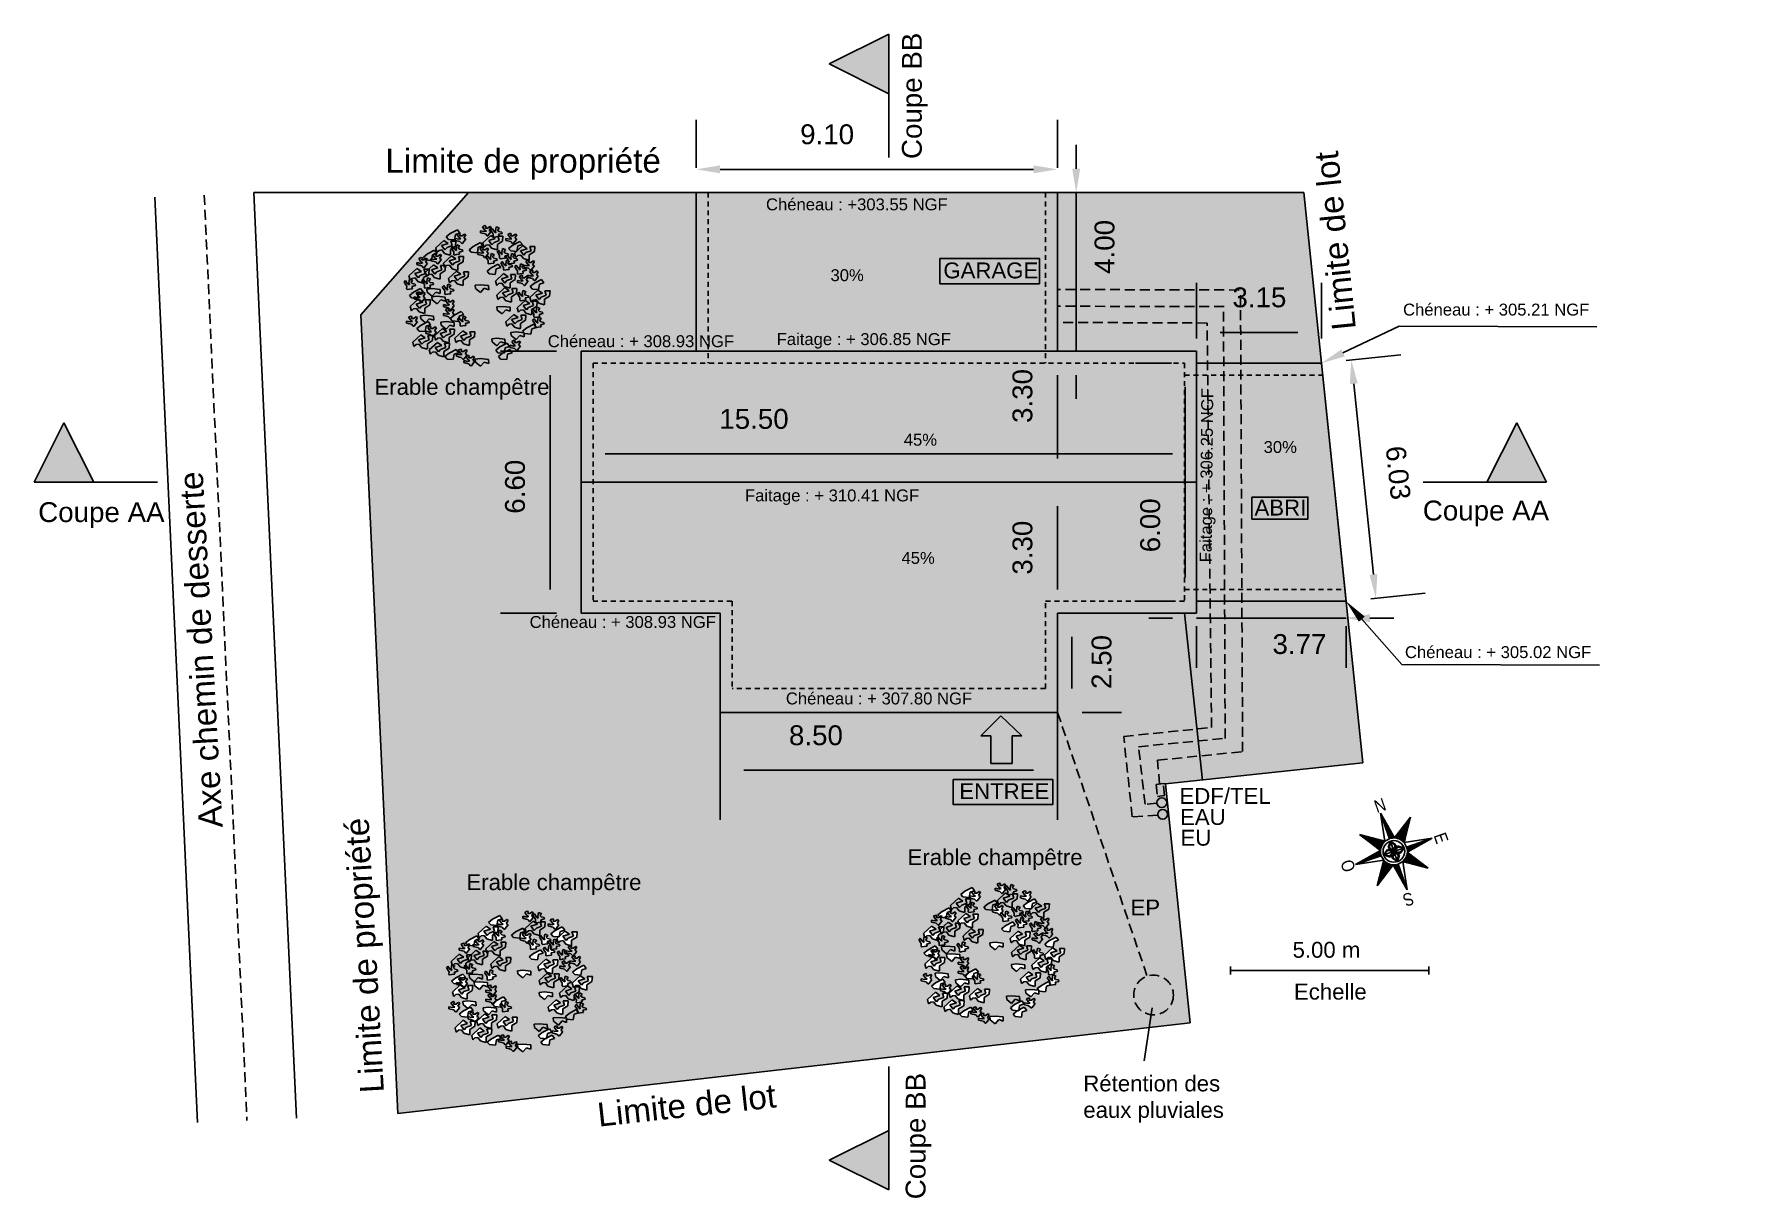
# Model space of a CAD drawing. Header units: millimetres. Extents: x 2331 to 2518, y 1657 to 1762.
# Drawn here: x 2330.95 to 2373.95, y 1703.26 to 1732.59 of the extents above; entities that cross this region are included whole.
import ezdxf
from ezdxf import colors
from ezdxf.entities.mleader import LeaderData, LeaderLine
from ezdxf.math import Vec2, Vec3

# ---------------------------------------------------------------- set-up
doc = ezdxf.new("R2010")
doc.units = ezdxf.units.MM
doc.linetypes.add('CACHE', pattern=[0.375, 0.25, -0.125])
doc.linetypes.add('PTS_EXT', pattern=[999999, 0, -999999])
for name, color, linetype in [('Cotations', 1, 'Continuous'), ('Espaces verts', 82, 'Continuous'), ('LimitesCommunes', 6, 'Continuous'), ('LimitesLot', 5, 'Continuous'), ('Maison', 7, 'Continuous'), ('Réseaux', 8, 'Continuous'), ('Texte', 7, 'Continuous')]:
    doc.layers.add(name, color=color, linetype=linetype)
doc.styles.get("Standard").update_dxf_attribs({"font": 'arial.ttf'})
doc.dimstyles.new('ISO-25', dxfattribs={"dimtxt": 2.5, "dimasz": 2.5, "dimexe": 1.25, "dimexo": 0.625, "dimtad": 1, "dimtxsty": 'Standard', "dimcen": 2.5, "dimadec": 0, "dimazin": 0, "dimtfac": 1, "dimtmove": 0, "dimatfit": 3, "dimfxl": 1, "dimarcsym": 0})

msp = doc.modelspace()

# ---------------------------------------------------------------- texts
at = {"linetype": 'Continuous', "transparency": 33554636, "width": 0.85}
for s, rotation, p in [('N', 19, (2364.783, 1712.956)), ('E', 289, (2366.208, 1712.396)), ('O', 109, (2364.254, 1711.541)), ('S', 199, (2365.645, 1710.978))]:
    msp.add_text(s, height=0.32, rotation=rotation, dxfattribs=at).set_placement(p)
at = {"layer": 'Texte', "transparency": 33554636, "char_height": 0.5, "attachment_point": 1, "rotation": 90}
for insert in [(2352.815, 1729.439), (2352.909, 1703.226)]:
    msp.add_mtext_dynamic_manual_height_columns('Coupe BB', width=4.63344, gutter_width=12.5, heights=[0.702], dxfattribs=dict(at, insert=insert))
at = {"layer": 'Texte', "attachment_point": 1}
for s, width, heights, insert, char_height in [('Limite de propriété', 14.37275, [2.279], (2339.8, 1729.696), 0.6), ('Chéneau : +303.55 NGF', 6.78592, [0.162], (2349.39, 1728.446), 0.3), ('Chéneau : + 308.93 NGF', 4.84602, [0.371], (2343.891, 1724.998), 0.3), ('Faitage : + 306.85 NGF', 6.39214, [0.325], (2349.659, 1725.051), 0.3), ('Faitage : + 310.41 NGF', 6.96462, [0.306], (2348.86, 1721.112), 0.3), ('Chéneau : + 305.02 NGF', 5.40111, [0.63], (2365.489, 1717.164), 0.3), ('Chéneau : + 307.80 NGF', 6.40581, [0.501], (2349.89, 1715.996), 0.3), ('Rétention des \\Peaux pluviales', 4.13392, [1.29], (2357.385, 1706.345), 0.4)]:
    msp.add_mtext_dynamic_manual_height_columns(s, width=width, gutter_width=12.5, heights=heights, dxfattribs=dict(at, insert=insert, char_height=char_height))
for s, width, heights, insert, char_height, rotation in [('Limite de lot', 14.37275, [2.279], (2363.657, 1725.101), 0.6, 95.7628), (' Faitage : + 306.25 NGF', 4.8473, [0.00896], (2360.315, 1719.161), 0.3, 89.4218), ('Axe chemin de desserte', 14.37275, [2.279], (2335.101, 1712.568), 0.6, 93.2205), ('Limite de propriété', 14.37275, [2.279], (2339.165, 1705.889), 0.6, 93.2205), ('Limite de lot', 5.27482, [1.105], (2345.111, 1705.652), 0.6, 6.2262)]:
    msp.add_mtext_dynamic_manual_height_columns(s, width=width, gutter_width=12.5, heights=heights, dxfattribs=dict(at, insert=insert, char_height=char_height, rotation=rotation))
at = {"layer": 'Texte', "transparency": 33554636, "attachment_point": 1}
for s, width, heights, insert, char_height in [('30%', 1.31922, [0], (2351.015, 1726.662), 0.3), ('GARAGE', 2.51012, [0.53], (2353.859, 1726.832), 0.4), ('Chéneau : + 305.21 NGF', 5.40111, [0.63], (2365.441, 1725.795), 0.3), ('Erable champêtre', 4.58216, [0.551], (2339.524, 1723.897), 0.4), ('45%', 1.31922, [0], (2352.861, 1722.516), 0.3), ('30%', 1.31922, [0], (2361.928, 1722.332), 0.3), ('Coupe AA', 4.63344, [0.702], (2331.052, 1720.791), 0.5), ('ABRI', 2.51012, [0.53], (2361.699, 1720.856), 0.4), ('Coupe AA', 4.63344, [0.702], (2365.939, 1720.832), 0.5), ('45%', 1.31922, [0], (2352.804, 1719.538), 0.3), ('Chéneau : + 308.93 NGF', 4.90307, [0.449], (2343.434, 1717.923), 0.3), ('ENTREE', 2.51012, [0.53], (2354.261, 1713.709), 0.4), ('EDF/TEL', 4.58216, [0.551], (2359.809, 1713.589), 0.4), ('EAU', 4.58216, [0.551], (2359.822, 1713.059), 0.4), ('EU', 4.58216, [0.551], (2359.834, 1712.537), 0.4), ('Erable champêtre', 4.58216, [0.551], (2352.957, 1712.046), 0.4), ('Erable champêtre', 4.58216, [0.551], (2341.842, 1711.417), 0.4), ('EP', 4.58216, [0.551], (2358.574, 1710.779), 0.4), ('5.00 m', 2.51012, [0.53], (2362.657, 1709.712), 0.4), ('Echelle', 2.51012, [0.53], (2362.693, 1708.658), 0.4)]:
    msp.add_mtext_dynamic_manual_height_columns(s, width=width, gutter_width=12.5, heights=heights, dxfattribs=dict(at, insert=insert, char_height=char_height))

# ---------------------------------------------------------------- blocks, each defined once
blk = doc.blocks.new('*D10')
at = {"layer": 'Cotations', "color": 0, "lineweight": -2, "transparency": 16777216}
for p, q in [((2344.734, 1721.92), (2344.734, 1723.257)), ((2360.234, 1721.92), (2360.234, 1723.257)), ((2345.334, 1722.007), (2359.634, 1722.007))]:
    blk.add_line(p, q, dxfattribs=at)
at = {"layer": 'Cotations', "color": 0, "transparency": 16777216}
for points in [[(2345.334, 1722.107), (2345.334, 1721.907), (2344.734, 1722.007)], [(2359.634, 1722.107), (2359.634, 1721.907), (2360.234, 1722.007)]]:
    blk.add_solid(points, dxfattribs=at)
at = {"layer": 'Defpoints', "color": 0, "transparency": 16777216}
for p in [(2360.234, 1722.007), (2344.734, 1721.295), (2360.234, 1721.295)]:
    blk.add_point(p, dxfattribs=at)
at = {"layer": 'Cotations', "color": 0, "transparency": 16777216, "insert": (2349.087, 1722.887), "char_height": 0.5, "attachment_point": 5}
blk.add_mtext('15.50', dxfattribs=at)
blk = doc.blocks.new('*D11')
at = {"layer": 'Cotations', "color": 0, "lineweight": -2, "transparency": 16777216}
for p, q in [((2348.234, 1717.37), (2348.234, 1712.785)), ((2356.734, 1717.37), (2356.734, 1712.785)), ((2348.834, 1714.035), (2356.134, 1714.035))]:
    blk.add_line(p, q, dxfattribs=at)
at = {"layer": 'Cotations', "color": 0, "transparency": 16777216}
for points in [[(2348.834, 1714.135), (2348.834, 1713.935), (2348.234, 1714.035)], [(2356.134, 1714.135), (2356.134, 1713.935), (2356.734, 1714.035)]]:
    blk.add_solid(points, dxfattribs=at)
at = {"layer": 'Defpoints', "color": 0, "transparency": 16777216}
for p in [(2348.234, 1717.995), (2356.734, 1717.995), (2356.734, 1714.035)]:
    blk.add_point(p, dxfattribs=at)
at = {"layer": 'Cotations', "color": 0, "transparency": 16777216, "insert": (2350.648, 1714.915), "char_height": 0.5, "attachment_point": 5}
blk.add_mtext('8.50', dxfattribs=at)
blk = doc.blocks.new('*D12')
at = {"layer": 'Cotations', "color": 0, "lineweight": -2, "transparency": 16777216}
for p, q in [((2344.109, 1724.595), (2342.698, 1724.595)), ((2343.948, 1718.595), (2343.948, 1723.995)), ((2344.109, 1717.995), (2342.698, 1717.995))]:
    blk.add_line(p, q, dxfattribs=at)
at = {"layer": 'Cotations', "color": 0, "transparency": 16777216}
for points in [[(2343.848, 1723.995), (2344.048, 1723.995), (2343.948, 1724.595)], [(2343.848, 1718.595), (2344.048, 1718.595), (2343.948, 1717.995)]]:
    blk.add_solid(points, dxfattribs=at)
at = {"layer": 'Defpoints', "color": 0, "transparency": 16777216}
for p in [(2343.948, 1724.595), (2344.734, 1724.595), (2344.734, 1717.995)]:
    blk.add_point(p, dxfattribs=at)
at = {"layer": 'Cotations', "color": 0, "transparency": 16777216, "insert": (2343.068, 1721.181), "char_height": 0.5, "attachment_point": 5, "rotation": 90}
blk.add_mtext('6.60', dxfattribs=at)
blk = doc.blocks.new('*D13')
at = {"layer": 'Cotations', "color": 0, "lineweight": -2, "transparency": 16777216}
for p, q in [((2357.359, 1717.995), (2358.345, 1717.995)), ((2357.095, 1717.395), (2357.095, 1716.095)), ((2357.359, 1715.495), (2358.345, 1715.495))]:
    blk.add_line(p, q, dxfattribs=at)
at = {"layer": 'Cotations', "color": 0, "transparency": 16777216}
for points in [[(2356.995, 1717.395), (2357.195, 1717.395), (2357.095, 1717.995)], [(2356.995, 1716.095), (2357.195, 1716.095), (2357.095, 1715.495)]]:
    blk.add_solid(points, dxfattribs=at)
at = {"layer": 'Defpoints', "color": 0, "transparency": 16777216}
for p in [(2356.734, 1717.995), (2356.734, 1715.495), (2357.095, 1715.495)]:
    blk.add_point(p, dxfattribs=at)
at = {"layer": 'Cotations', "color": 0, "transparency": 16777216, "insert": (2357.847, 1716.765), "char_height": 0.5, "attachment_point": 5, "rotation": 90}
blk.add_mtext('2.50', dxfattribs=at)
blk = doc.blocks.new('*D14')
at = {"layer": 'Cotations', "color": 0, "lineweight": -2, "transparency": 16777216}
for p, q in [((2347.634, 1729.22), (2347.634, 1730.429)), ((2356.734, 1729.22), (2356.734, 1730.429)), ((2348.234, 1729.179), (2356.134, 1729.179))]:
    blk.add_line(p, q, dxfattribs=at)
at = {"layer": 'Cotations', "color": 0, "transparency": 16777216}
for points in [[(2348.234, 1729.279), (2348.234, 1729.079), (2347.634, 1729.179)], [(2356.134, 1729.279), (2356.134, 1729.079), (2356.734, 1729.179)]]:
    blk.add_solid(points, dxfattribs=at)
at = {"layer": 'Defpoints', "color": 0, "transparency": 16777216}
for p in [(2356.734, 1729.179), (2347.634, 1728.595), (2356.734, 1728.595)]:
    blk.add_point(p, dxfattribs=at)
at = {"layer": 'Cotations', "color": 0, "transparency": 16777216, "insert": (2350.93, 1730.059), "char_height": 0.5, "attachment_point": 5}
blk.add_mtext('9.10', dxfattribs=at)
blk = doc.blocks.new('*D15')
at = {"layer": 'Cotations', "color": 0, "lineweight": -2, "transparency": 16777216}
for p, q in [((2359.609, 1724.295), (2358.703, 1724.295)), ((2359.953, 1723.695), (2359.953, 1718.895)), ((2359.609, 1718.295), (2358.703, 1718.295))]:
    blk.add_line(p, q, dxfattribs=at)
at = {"layer": 'Cotations', "color": 0, "transparency": 16777216}
for points in [[(2359.853, 1723.695), (2360.053, 1723.695), (2359.953, 1724.295)], [(2359.853, 1718.895), (2360.053, 1718.895), (2359.953, 1718.295)]]:
    blk.add_solid(points, dxfattribs=at)
at = {"layer": 'Defpoints', "color": 0, "transparency": 16777216}
for p in [(2360.234, 1724.295), (2359.953, 1718.295), (2360.234, 1718.295)]:
    blk.add_point(p, dxfattribs=at)
at = {"layer": 'Cotations', "color": 0, "transparency": 16777216, "insert": (2359.073, 1720.209), "char_height": 0.5, "attachment_point": 5, "rotation": 90}
blk.add_mtext('6.00', dxfattribs=at)
blk = doc.blocks.new('*D16')
at = {"layer": 'Cotations', "color": 0, "lineweight": -2, "transparency": 16777216}
for p, q in [((2360.234, 1724.92), (2360.234, 1726.32)), ((2363.386, 1724.92), (2363.386, 1726.32)), ((2360.834, 1725.07), (2362.786, 1725.07))]:
    blk.add_line(p, q, dxfattribs=at)
at = {"layer": 'Cotations', "color": 0, "transparency": 16777216}
for points in [[(2360.834, 1725.17), (2360.834, 1724.97), (2360.234, 1725.07)], [(2362.786, 1725.17), (2362.786, 1724.97), (2363.386, 1725.07)]]:
    blk.add_solid(points, dxfattribs=at)
at = {"layer": 'Defpoints', "color": 0, "transparency": 16777216}
for p in [(2363.386, 1725.07), (2360.234, 1724.295), (2363.386, 1724.295)]:
    blk.add_point(p, dxfattribs=at)
at = {"layer": 'Cotations', "color": 0, "transparency": 16777216, "insert": (2361.822, 1725.95), "char_height": 0.5, "attachment_point": 5}
blk.add_mtext('3.15', dxfattribs=at)
blk = doc.blocks.new('*D17')
at = {"layer": 'Cotations', "color": 0, "lineweight": -2, "transparency": 16777216}
for p, q in [((2359.634, 1717.869), (2359.034, 1717.869)), ((2360.234, 1717.869), (2364.005, 1717.869)), ((2360.234, 1717.67), (2360.234, 1716.619)), ((2364.005, 1717.67), (2364.005, 1716.619)), ((2364.605, 1717.869), (2365.205, 1717.869))]:
    blk.add_line(p, q, dxfattribs=at)
at = {"layer": 'Cotations', "color": 0, "transparency": 16777216}
for points in [[(2359.634, 1717.969), (2359.634, 1717.769), (2360.234, 1717.869)], [(2364.605, 1717.969), (2364.605, 1717.769), (2364.005, 1717.869)]]:
    blk.add_solid(points, dxfattribs=at)
at = {"layer": 'Defpoints', "color": 0, "transparency": 16777216}
for p in [(2360.234, 1718.295), (2364.005, 1718.295), (2364.005, 1717.869)]:
    blk.add_point(p, dxfattribs=at)
at = {"layer": 'Cotations', "color": 0, "transparency": 16777216, "insert": (2362.832, 1717.214), "char_height": 0.5, "attachment_point": 5}
blk.add_mtext('3.77', dxfattribs=at)
blk = doc.blocks.new('*D18')
at = {"layer": 'Cotations', "color": 0, "lineweight": -2, "transparency": 16777216}
for p, q in [((2364.008, 1724.359), (2365.382, 1724.501)), ((2364.2, 1723.776), (2364.696, 1718.969)), ((2364.627, 1718.359), (2366.001, 1718.501))]:
    blk.add_line(p, q, dxfattribs=at)
at = {"layer": 'Cotations', "color": 0, "transparency": 16777216}
for points in [[(2364.299, 1723.786), (2364.1, 1723.765), (2364.138, 1724.372)], [(2364.795, 1718.98), (2364.596, 1718.959), (2364.757, 1718.372)]]:
    blk.add_solid(points, dxfattribs=at)
at = {"layer": 'Defpoints', "color": 0, "transparency": 16777216}
for p in [(2363.386, 1724.295), (2364.005, 1718.295), (2364.757, 1718.372)]:
    blk.add_point(p, dxfattribs=at)
at = {"layer": 'Cotations', "color": 0, "transparency": 16777216, "insert": (2365.317, 1721.532), "char_height": 0.5, "attachment_point": 5, "rotation": 275.8917}
blk.add_mtext('6.03', dxfattribs=at)
blk = doc.blocks.new('*D20')
at = {"layer": 'Cotations', "color": 0, "lineweight": -2, "transparency": 16777216}
for p, q in [((2357.359, 1721.295), (2357.984, 1721.295)), ((2356.734, 1718.595), (2356.734, 1720.695)), ((2357.359, 1717.995), (2357.984, 1717.995))]:
    blk.add_line(p, q, dxfattribs=at)
at = {"layer": 'Cotations', "color": 0, "transparency": 16777216}
for points in [[(2356.634, 1720.695), (2356.834, 1720.695), (2356.734, 1721.295)], [(2356.634, 1718.595), (2356.834, 1718.595), (2356.734, 1717.995)]]:
    blk.add_solid(points, dxfattribs=at)
at = {"layer": 'Defpoints', "color": 0, "transparency": 16777216}
for p in [(2356.734, 1721.295), (2356.734, 1721.295), (2356.734, 1717.995)]:
    blk.add_point(p, dxfattribs=at)
at = {"layer": 'Cotations', "color": 0, "transparency": 16777216, "insert": (2355.854, 1719.645), "char_height": 0.5, "attachment_point": 5, "rotation": 90}
blk.add_mtext('3.30', dxfattribs=at)
blk = doc.blocks.new('BRANCHO1', base_point=(16.66, 36.12))
for p, q in [((16.573, 36.15), (16.636, 36.208)), ((16.636, 36.208), (16.671, 36.184)), ((16.702, 36.168), (16.691, 36.202)), ((16.691, 36.202), (16.731, 36.202)), ((16.731, 36.202), (16.728, 36.162)), ((16.582, 36.116), (16.573, 36.15)), ((16.599, 36.131), (16.582, 36.116)), ((16.622, 36.134), (16.599, 36.131)), ((16.671, 36.184), (16.619, 36.168)), ((16.619, 36.168), (16.645, 36.134)), ((16.642, 36.107), (16.622, 36.134)), ((16.685, 36.094), (16.642, 36.107)), ((16.645, 36.134), (16.662, 36.153)), ((16.662, 36.153), (16.702, 36.168)), ((16.688, 36.101), (16.685, 36.094)), ((16.728, 36.162), (16.688, 36.137)), ((16.688, 36.137), (16.688, 36.101))]:
    blk.add_line(p, q)
blk = doc.blocks.new('BRANCHO2', base_point=(16.83, 36.07))
for p, q in [((16.783, 36.097), (16.824, 36.101)), ((16.786, 36.072), (16.783, 36.097)), ((16.824, 36.041), (16.786, 36.072)), ((16.824, 36.101), (16.887, 36.094)), ((16.853, 36.073), (16.824, 36.041)), ((16.889, 36.062), (16.853, 36.073)), ((16.887, 36.094), (16.889, 36.062))]:
    blk.add_line(p, q)
blk = doc.blocks.new('BRANCHO3', base_point=(16.71, 35.96))
for p, q in [((16.655, 35.995), (16.655, 35.979)), ((16.684, 35.989), (16.655, 35.995)), ((16.655, 35.979), (16.681, 35.973)), ((16.69, 36.035), (16.67, 36.026)), ((16.67, 36.026), (16.687, 36.001)), ((16.681, 35.973), (16.693, 35.97)), ((16.701, 35.992), (16.684, 35.989)), ((16.687, 36.001), (16.701, 35.992)), ((16.696, 36.032), (16.69, 36.035)), ((16.693, 36.016), (16.696, 36.032)), ((16.71, 36.016), (16.693, 36.016)), ((16.693, 35.97), (16.707, 35.955)), ((16.707, 35.955), (16.713, 35.955)), ((16.73, 36.029), (16.71, 36.016)), ((16.713, 35.955), (16.724, 35.97)), ((16.724, 35.998), (16.739, 36.023)), ((16.739, 35.989), (16.724, 35.998)), ((16.724, 35.97), (16.739, 35.989)), ((16.739, 36.023), (16.73, 36.029))]:
    blk.add_line(p, q)
blk = doc.blocks.new('*D28')
at = {"layer": 'Cotations', "color": 0, "lineweight": -2, "transparency": 16777216}
for p, q in [((2356.891, 1724.595), (2355.484, 1724.595)), ((2356.734, 1723.995), (2356.734, 1721.895)), ((2356.891, 1721.295), (2355.484, 1721.295))]:
    blk.add_line(p, q, dxfattribs=at)
at = {"layer": 'Cotations', "color": 0, "transparency": 16777216}
for points in [[(2356.634, 1723.995), (2356.834, 1723.995), (2356.734, 1724.595)], [(2356.634, 1721.895), (2356.834, 1721.895), (2356.734, 1721.295)]]:
    blk.add_solid(points, dxfattribs=at)
at = {"layer": 'Defpoints', "color": 0, "transparency": 16777216}
for p in [(2357.516, 1724.595), (2356.734, 1721.295), (2357.516, 1721.295)]:
    blk.add_point(p, dxfattribs=at)
at = {"layer": 'Cotations', "color": 0, "transparency": 16777216, "insert": (2355.854, 1723.468), "char_height": 0.5, "attachment_point": 5, "rotation": 90}
blk.add_mtext('3.30', dxfattribs=at)
blk = doc.blocks.new('*D29')
at = {"layer": 'Cotations', "color": 0, "lineweight": -2, "transparency": 16777216}
for p, q in [((2357.206, 1729.195), (2357.206, 1729.795)), ((2357.206, 1728.595), (2357.206, 1724.595)), ((2357.359, 1728.595), (2358.456, 1728.595)), ((2357.359, 1724.595), (2358.456, 1724.595)), ((2357.206, 1723.995), (2357.206, 1723.395))]:
    blk.add_line(p, q, dxfattribs=at)
at = {"layer": 'Cotations', "color": 0, "transparency": 16777216}
for points in [[(2357.106, 1729.195), (2357.306, 1729.195), (2357.206, 1728.595)], [(2357.106, 1723.995), (2357.306, 1723.995), (2357.206, 1724.595)]]:
    blk.add_solid(points, dxfattribs=at)
at = {"layer": 'Defpoints', "color": 0, "transparency": 16777216}
for p in [(2356.734, 1728.595), (2356.734, 1724.595), (2357.206, 1724.595)]:
    blk.add_point(p, dxfattribs=at)
at = {"layer": 'Cotations', "color": 0, "transparency": 16777216, "insert": (2357.922, 1727.225), "char_height": 0.5, "attachment_point": 5, "rotation": 90}
blk.add_mtext('4.00', dxfattribs=at)

# ---------------------------------------------------------------- dimensions: what is measured, and where the dimension line sits
at = {"layer": 'Cotations'}
for base, p1, p2, override, picture, middle in [((2356.734, 1729.179), (2347.634, 1728.595), (2356.734, 1728.595), {"dimtxt": 0.5, "dimasz": 0.6, "dimzin": 0, "dimdsep": 46}, '*D14', (2350.93, 1729.179)), ((2363.386, 1725.07), (2360.234, 1724.295), (2363.386, 1724.295), {"dimtxt": 0.5, "dimasz": 0.6, "dimzin": 0, "dimdsep": 46}, '*D16', (2361.822, 1725.07)), ((2356.734, 1714.035), (2348.234, 1717.995), (2356.734, 1717.995), {"dimtxt": 0.5, "dimasz": 0.6, "dimzin": 0, "dimdsep": 46}, '*D11', (2350.648, 1714.035)), ((2364.005, 1717.869), (2360.234, 1718.295), (2364.005, 1718.295), {"dimtxt": 0.5, "dimasz": 0.6, "dimzin": 0, "dimdsep": 46, "dimtmove": 2}, '*D17', (2362.832, 1717.214))]:
    dim = msp.add_linear_dim(base=base, p1=p1, p2=p2, dimstyle='ISO-25', override=override, dxfattribs=at)
    dim.commit()
    dim.dimension.update_dxf_attribs({"geometry": picture, "text_midpoint": middle, "dimtype": 160})
at = {"layer": 'Cotations', "transparency": 33554636}
for base, p1, p2, override, picture, middle in [((2357.206, 1724.595), (2356.734, 1728.595), (2356.734, 1724.595), {"dimtxt": 0.5, "dimasz": 0.6, "dimzin": 0, "dimdsep": 46, "dimtmove": 2}, '*D29', (2357.922, 1727.225)), ((2356.734, 1721.295), (2357.516, 1724.595), (2357.516, 1721.295), {"dimtxt": 0.5, "dimasz": 0.6, "dimzin": 0, "dimdsep": 46}, '*D28', (2356.734, 1723.468))]:
    dim = msp.add_linear_dim(base=base, p1=p1, p2=p2, angle=270, dimstyle='ISO-25', override=override, dxfattribs=at)
    dim.commit()
    dim.dimension.update_dxf_attribs({"geometry": picture, "text_midpoint": middle, "dimtype": 161})
at = {"layer": 'Cotations'}
for base, p1, p2, angle, override, picture, middle, dimtype in [((2343.948, 1724.595), (2344.734, 1717.995), (2344.734, 1724.595), 90, {"dimtxt": 0.5, "dimasz": 0.6, "dimzin": 0, "dimdsep": 46}, '*D12', (2343.948, 1721.181), 161), ((2364.757, 1718.372), (2363.386, 1724.295), (2364.005, 1718.295), 275.8917, {"dimtxt": 0.5, "dimasz": 0.6, "dimdsep": 46}, '*D18', (2364.441, 1721.442), 161), ((2359.953, 1718.295), (2360.234, 1724.295), (2360.234, 1718.295), 90, {"dimtxt": 0.5, "dimasz": 0.6, "dimzin": 0, "dimdsep": 46}, '*D15', (2359.953, 1720.209), 160), ((2360.234, 1722.007), (2344.734, 1721.295), (2360.234, 1721.295), 360, {"dimtxt": 0.5, "dimasz": 0.6, "dimzin": 0, "dimdsep": 46}, '*D10', (2349.087, 1722.007), 161), ((2356.734, 1721.295), (2356.734, 1717.995), (2356.734, 1721.295), 90, {"dimtxt": 0.5, "dimasz": 0.6, "dimzin": 0, "dimdsep": 46}, '*D20', (2356.734, 1719.645), 161), ((2357.095, 1715.495), (2356.734, 1717.995), (2356.734, 1715.495), 90, {"dimtxt": 0.5, "dimasz": 0.6, "dimzin": 0, "dimdsep": 46, "dimtmove": 2}, '*D13', (2357.847, 1716.765), 160)]:
    dim = msp.add_linear_dim(base=base, p1=p1, p2=p2, angle=angle, dimstyle='ISO-25', override=override, dxfattribs=at)
    dim.commit()
    dim.dimension.update_dxf_attribs({"geometry": picture, "text_midpoint": middle, "dimtype": dimtype})

# ---------------------------------------------------------------- hatches: boundary and pattern name
at = {"true_color": 0x939598, "transparency": 33554508}
h = msp.add_hatch(dxfattribs=at)
h.set_pattern_fill('ANGLE', color=252)
h.set_pattern_definition([(0, (1.8965, 1.311), (0, 6.985), [5.08, -1.905]), (90, (1.8965, 1.311), (-6.985, 4e-16), [5.08, -1.905])])
h.paths.add_polyline_path([(2355.839, 1714.907), (2355.305, 1715.407), (2354.805, 1714.907), (2355.055, 1714.907), (2355.055, 1714.207), (2355.589, 1714.207), (2355.589, 1714.907)])
at = {"layer": 'Espaces verts', "transparency": 33554508}
h = msp.add_hatch(color=256, dxfattribs=at)
h.dxf.hatch_style = 1
h.paths.add_polyline_path([(2348.234, 1715.495), (2348.234, 1717.995), (2344.734, 1717.995), (2344.734, 1724.595), (2347.634, 1724.595), (2347.634, 1728.595), (2341.892, 1728.595), (2339.182, 1725.515), (2340.11, 1705.387), (2360.08, 1707.676), (2359.453, 1713.693), (2360.382, 1713.792), (2359.934, 1717.995), (2356.734, 1717.995), (2356.734, 1715.495)])
h.paths.add_polyline_path([(2353.239, 1709.772), (2353.274, 1709.807), (2353.325, 1709.728), (2353.372, 1709.695), (2353.36, 1709.749), (2353.379, 1709.854), (2353.361, 1709.924), (2353.564, 1710.112), (2353.674, 1710.032), (2353.508, 1709.983), (2353.591, 1709.874), (2353.647, 1709.934), (2353.776, 1709.983), (2353.739, 1710.092), (2353.868, 1710.092), (2353.859, 1709.963), (2353.73, 1709.884), (2353.73, 1709.743), (2353.582, 1709.785), (2353.518, 1709.874), (2353.444, 1709.865), (2353.408, 1709.832), (2353.443, 1709.819), (2353.449, 1709.799), (2353.408, 1709.771), (2353.447, 1709.732), (2353.521, 1709.714), (2353.526, 1709.681), (2353.438, 1709.657), (2353.449, 1709.604), (2353.375, 1709.594), (2353.3, 1709.583), (2353.303, 1709.666), (2353.284, 1709.699)], flags=16)
h.paths.add_polyline_path([(2353.369, 1709.431), (2353.473, 1709.516), (2353.652, 1709.609), (2353.726, 1709.511), (2353.764, 1709.484), (2353.718, 1709.405), (2353.764, 1709.375), (2353.718, 1709.316), (2353.688, 1709.276), (2353.706, 1709.263), (2353.54, 1709.213), (2353.623, 1709.104), (2353.679, 1709.164), (2353.808, 1709.213), (2353.771, 1709.322), (2353.9, 1709.322), (2353.891, 1709.193), (2353.762, 1709.114), (2353.762, 1708.973), (2353.614, 1709.016), (2353.55, 1709.104), (2353.476, 1709.095), (2353.421, 1709.045), (2353.393, 1709.154), (2353.579, 1709.326), (2353.497, 1709.345), (2353.497, 1709.363), (2353.422, 1709.37)], flags=16)
h.paths.add_polyline_path([(2353.722, 1710.394), (2353.826, 1710.479), (2354.005, 1710.571), (2354.067, 1710.49), (2354.044, 1710.483), (2354.034, 1710.426), (2354.089, 1710.426), (2354.154, 1710.466), (2354.181, 1710.446), (2354.135, 1710.367), (2354.181, 1710.337), (2354.135, 1710.278), (2354.09, 1710.218), (2354.034, 1710.278), (2353.997, 1710.288), (2353.914, 1710.308), (2353.914, 1710.319), (2353.775, 1710.333)], flags=16)
h.paths.add_polyline_path([(2353.369, 1709.431), (2353.473, 1709.516), (2353.652, 1709.609), (2353.726, 1709.511), (2353.764, 1709.484), (2353.718, 1709.405), (2353.764, 1709.375), (2353.718, 1709.316), (2353.673, 1709.255), (2353.616, 1709.316), (2353.58, 1709.326), (2353.497, 1709.345), (2353.497, 1709.363), (2353.422, 1709.37)], flags=0)
h.paths.add_polyline_path([(2353.543, 1709.493), (2353.607, 1709.523), (2353.642, 1709.505), (2353.602, 1709.492), (2353.59, 1709.426), (2353.598, 1709.415), (2353.644, 1709.385), (2353.581, 1709.374), (2353.59, 1709.426)], flags=0)
h.paths.add_polyline_path([(2353.935, 1709.419), (2353.936, 1709.41), (2353.94, 1709.414)], flags=16)
h.paths.add_polyline_path([(2353.35, 1708.884), (2353.415, 1708.914), (2353.433, 1708.904), (2353.424, 1708.854), (2353.479, 1708.854), (2353.544, 1708.894), (2353.572, 1708.874), (2353.525, 1708.795), (2353.572, 1708.765), (2353.525, 1708.706), (2353.48, 1708.646), (2353.424, 1708.706), (2353.387, 1708.716), (2353.304, 1708.736), (2353.304, 1708.785), (2353.396, 1708.765), (2353.452, 1708.775), (2353.406, 1708.805)], flags=16)
h.paths.add_polyline_path([(2354.227, 1710.245), (2354.43, 1710.432), (2354.54, 1710.353), (2354.374, 1710.304), (2354.457, 1710.195), (2354.513, 1710.255), (2354.642, 1710.304), (2354.605, 1710.413), (2354.734, 1710.413), (2354.725, 1710.284), (2354.596, 1710.205), (2354.596, 1710.064), (2354.448, 1710.106), (2354.384, 1710.195), (2354.31, 1710.185), (2354.255, 1710.136)], flags=16)
h.paths.add_polyline_path([(2354.281, 1709.301), (2354.345, 1709.331), (2354.364, 1709.321), (2354.354, 1709.271), (2354.41, 1709.271), (2354.474, 1709.311), (2354.502, 1709.291), (2354.456, 1709.212), (2354.502, 1709.182), (2354.456, 1709.123), (2354.399, 1709.047), (2354.41, 1709.047), (2354.474, 1709.086), (2354.502, 1709.067), (2354.456, 1708.988), (2354.502, 1708.958), (2354.456, 1708.899), (2354.411, 1708.838), (2354.354, 1708.899), (2354.317, 1708.909), (2354.235, 1708.928), (2354.235, 1708.978), (2354.327, 1708.958), (2354.382, 1708.968), (2354.336, 1708.997), (2354.281, 1709.076), (2354.363, 1709.114), (2354.354, 1709.123), (2354.317, 1709.133), (2354.235, 1709.153), (2354.235, 1709.202), (2354.327, 1709.182), (2354.382, 1709.192), (2354.336, 1709.222)], flags=16)
h.paths.add_polyline_path([(2354.281, 1709.076), (2354.345, 1709.106), (2354.364, 1709.096), (2354.354, 1709.047), (2354.41, 1709.047), (2354.474, 1709.086), (2354.502, 1709.067), (2354.456, 1708.988), (2354.517, 1708.948), (2354.679, 1709.031), (2354.74, 1708.95), (2354.628, 1708.914), (2354.605, 1708.777), (2354.448, 1708.793), (2354.385, 1708.866), (2354.354, 1708.899), (2354.317, 1708.909), (2354.235, 1708.928), (2354.235, 1708.978), (2354.327, 1708.958), (2354.382, 1708.968), (2354.336, 1708.997)], flags=16)
h.paths.add_polyline_path([(2354.465, 1708.911), (2354.456, 1708.899), (2354.419, 1708.849), (2354.389, 1708.849)], flags=16)
h.paths.add_polyline_path([(2353.937, 1709.402), (2354.071, 1709.415), (2354.271, 1709.392), (2354.276, 1709.307), (2354.281, 1709.301), (2354.345, 1709.331), (2354.364, 1709.321), (2354.354, 1709.271), (2354.41, 1709.271), (2354.474, 1709.311), (2354.502, 1709.291), (2354.456, 1709.212), (2354.502, 1709.182), (2354.456, 1709.123), (2354.411, 1709.063), (2354.354, 1709.123), (2354.317, 1709.133), (2354.235, 1709.153), (2354.235, 1709.202), (2354.327, 1709.182), (2354.382, 1709.192), (2354.336, 1709.222), (2354.291, 1709.287), (2354.164, 1709.323), (2354.068, 1709.222), (2353.947, 1709.322)], flags=16)
h.paths.add_polyline_path([(2353.648, 1708.921), (2353.782, 1708.934), (2353.982, 1708.911), (2353.988, 1708.809), (2353.875, 1708.842), (2353.78, 1708.741), (2353.845, 1708.775), (2353.906, 1708.693), (2353.794, 1708.658), (2353.772, 1708.531), (2353.877, 1708.509), (2353.933, 1708.519), (2353.887, 1708.548), (2353.832, 1708.627), (2353.896, 1708.657), (2353.915, 1708.647), (2353.905, 1708.598), (2353.961, 1708.598), (2354.025, 1708.637), (2354.053, 1708.618), (2354.007, 1708.538), (2354.082, 1708.49), (2354.233, 1708.629), (2354.172, 1708.68), (2354.161, 1708.761), (2354.296, 1708.773), (2354.496, 1708.751), (2354.502, 1708.649), (2354.389, 1708.682), (2354.271, 1708.557), (2354.316, 1708.525), (2354.15, 1708.475), (2354.233, 1708.367), (2354.288, 1708.426), (2354.417, 1708.475), (2354.38, 1708.584), (2354.51, 1708.584), (2354.5, 1708.456), (2354.371, 1708.377), (2354.371, 1708.231), (2354.381, 1708.231), (2354.372, 1708.103), (2354.243, 1708.024), (2354.243, 1707.883), (2354.095, 1707.925), (2354.031, 1708.014), (2353.957, 1708.004), (2353.902, 1707.955), (2353.874, 1708.063), (2354.077, 1708.251), (2354.188, 1708.172), (2354.022, 1708.122), (2354.105, 1708.014), (2354.16, 1708.073), (2354.289, 1708.122), (2354.252, 1708.231), (2354.359, 1708.231), (2354.362, 1708.238), (2354.224, 1708.278), (2354.159, 1708.367), (2354.085, 1708.357), (2354.03, 1708.307), (2353.997, 1708.437), (2353.962, 1708.389), (2353.955, 1708.295), (2353.826, 1708.216), (2353.826, 1708.075), (2353.678, 1708.117), (2353.614, 1708.206), (2353.54, 1708.196), (2353.485, 1708.147), (2353.457, 1708.256), (2353.66, 1708.443), (2353.771, 1708.364), (2353.605, 1708.315), (2353.688, 1708.206), (2353.743, 1708.266), (2353.872, 1708.315), (2353.835, 1708.424), (2353.929, 1708.424), (2353.905, 1708.449), (2353.868, 1708.459), (2353.785, 1708.479), (2353.785, 1708.519), (2353.614, 1708.536), (2353.561, 1708.597), (2353.666, 1708.682), (2353.779, 1708.741), (2353.658, 1708.841)], flags=16)
h.paths.add_polyline_path([(2354.299, 1710.907), (2354.404, 1710.992), (2354.582, 1711.084), (2354.656, 1710.987), (2354.652, 1710.989), (2354.643, 1710.94), (2354.698, 1710.94), (2354.763, 1710.979), (2354.791, 1710.959), (2354.744, 1710.88), (2354.791, 1710.851), (2354.744, 1710.791), (2354.699, 1710.731), (2354.643, 1710.791), (2354.606, 1710.801), (2354.507, 1710.825), (2354.508, 1710.83), (2354.352, 1710.846)], flags=16)
h.paths.add_polyline_path([(2354.202, 1709.643), (2354.237, 1709.678), (2354.288, 1709.599), (2354.334, 1709.567), (2354.322, 1709.621), (2354.339, 1709.716), (2354.406, 1709.691), (2354.412, 1709.671), (2354.37, 1709.643), (2354.41, 1709.603), (2354.483, 1709.586), (2354.489, 1709.552), (2354.4, 1709.529), (2354.412, 1709.475), (2354.337, 1709.466), (2354.263, 1709.455), (2354.265, 1709.538), (2354.246, 1709.571)], flags=16)
h.paths.add_polyline_path([(2355.109, 1710.647), (2355.088, 1710.52), (2355.193, 1710.498), (2355.248, 1710.508), (2355.202, 1710.537), (2355.147, 1710.616), (2355.246, 1710.662), (2355.239, 1710.688)], flags=16)
h.paths.add_polyline_path([(2355.101, 1710.518), (2355.193, 1710.498), (2355.248, 1710.508), (2355.202, 1710.537), (2355.147, 1710.616), (2355.211, 1710.646), (2355.23, 1710.636), (2355.22, 1710.587), (2355.276, 1710.587), (2355.34, 1710.626), (2355.368, 1710.606), (2355.322, 1710.527), (2355.368, 1710.498), (2355.328, 1710.447), (2355.378, 1710.369), (2355.425, 1710.337), (2355.413, 1710.391), (2355.43, 1710.485), (2355.496, 1710.461), (2355.502, 1710.441), (2355.461, 1710.413), (2355.5, 1710.373), (2355.574, 1710.356), (2355.579, 1710.322), (2355.491, 1710.299), (2355.502, 1710.245), (2355.428, 1710.236), (2355.353, 1710.225), (2355.356, 1710.308), (2355.337, 1710.341), (2355.297, 1710.405), (2355.277, 1710.378), (2355.22, 1710.438), (2355.184, 1710.448), (2355.101, 1710.468)], flags=16)
h.paths.add_polyline_path([(2355.165, 1711.063), (2355.257, 1711.043), (2355.312, 1711.053), (2355.266, 1711.083), (2355.211, 1711.162), (2355.276, 1711.191), (2355.294, 1711.181), (2355.285, 1711.132), (2355.34, 1711.132), (2355.405, 1711.172), (2355.432, 1711.152), (2355.386, 1711.073), (2355.458, 1711.026), (2355.441, 1711.054), (2355.386, 1710.984), (2355.341, 1710.923), (2355.285, 1710.984), (2355.248, 1710.994), (2355.165, 1711.014)], flags=16)
h.paths.add_polyline_path([(2354.628, 1708.914), (2354.622, 1708.876), (2354.673, 1708.797), (2354.719, 1708.765), (2354.707, 1708.819), (2354.73, 1708.947)], flags=16)
h.paths.add_polyline_path([(2355.028, 1709.691), (2355.162, 1709.704), (2355.362, 1709.681), (2355.368, 1709.579), (2355.255, 1709.612), (2355.159, 1709.511), (2355.038, 1709.611)], flags=16)
h.paths.add_polyline_path([(2355.326, 1710.041), (2355.43, 1710.126), (2355.609, 1710.218), (2355.671, 1710.137), (2355.558, 1710.101), (2355.535, 1709.964), (2355.379, 1709.98)], flags=16)
h.paths.add_polyline_path([(2354.516, 1708.352), (2354.719, 1708.54), (2354.829, 1708.461), (2354.663, 1708.411), (2354.746, 1708.302), (2354.802, 1708.362), (2354.931, 1708.411), (2354.894, 1708.52), (2355.023, 1708.52), (2355.014, 1708.391), (2354.885, 1708.312), (2354.885, 1708.171), (2354.737, 1708.214), (2354.673, 1708.302), (2354.599, 1708.293), (2354.543, 1708.243)], flags=16)
h.paths.add_polyline_path([(2354.794, 1707.889), (2354.858, 1707.919), (2354.877, 1707.909), (2354.868, 1707.86), (2354.923, 1707.86), (2354.988, 1707.899), (2355.015, 1707.88), (2354.969, 1707.801), (2355.037, 1707.757), (2355.028, 1707.83), (2355.162, 1707.843), (2355.362, 1707.821), (2355.368, 1707.719), (2355.255, 1707.751), (2355.159, 1707.65), (2355.014, 1707.769), (2354.969, 1707.712), (2354.924, 1707.651), (2354.868, 1707.712), (2354.831, 1707.722), (2354.748, 1707.741), (2354.748, 1707.791), (2354.84, 1707.771), (2354.895, 1707.781), (2354.849, 1707.811)], flags=16)
h.paths.add_polyline_path([(2354.601, 1708.05), (2354.666, 1708.08), (2354.684, 1708.07), (2354.675, 1708.02), (2354.731, 1708.02), (2354.795, 1708.06), (2354.823, 1708.04), (2354.777, 1707.961), (2354.849, 1707.915), (2354.858, 1707.919), (2354.877, 1707.909), (2354.868, 1707.86), (2354.923, 1707.86), (2354.988, 1707.899), (2355.015, 1707.88), (2354.969, 1707.801), (2355.015, 1707.771), (2354.969, 1707.712), (2354.924, 1707.651), (2354.868, 1707.712), (2354.831, 1707.722), (2354.748, 1707.741), (2354.748, 1707.823), (2354.721, 1707.823), (2354.675, 1707.872), (2354.638, 1707.882), (2354.555, 1707.902), (2354.555, 1707.951), (2354.647, 1707.931), (2354.703, 1707.941), (2354.657, 1707.971)], flags=16)
h.paths.add_polyline_path([(2354.267, 1707.892), (2354.371, 1707.977), (2354.55, 1708.069), (2354.612, 1707.988), (2354.555, 1707.97), (2354.555, 1707.951), (2354.647, 1707.931), (2354.703, 1707.941), (2354.657, 1707.971), (2354.601, 1708.05), (2354.666, 1708.08), (2354.684, 1708.07), (2354.675, 1708.02), (2354.731, 1708.02), (2354.795, 1708.06), (2354.823, 1708.04), (2354.777, 1707.961), (2354.823, 1707.931), (2354.777, 1707.872), (2354.732, 1707.812), (2354.675, 1707.872), (2354.638, 1707.882), (2354.555, 1707.902), (2354.555, 1707.97), (2354.5, 1707.952), (2354.476, 1707.815), (2354.32, 1707.83)], flags=16)
h.paths.add_polyline_path([(2344.48, 1709.611), (2344.483, 1709.617), (2344.47, 1709.621), (2344.466, 1709.619)], flags=16)
h.paths.add_polyline_path([(2344.187, 1709.649), (2344.192, 1709.616), (2344.104, 1709.592), (2344.115, 1709.539), (2344.041, 1709.53), (2343.972, 1709.519), (2343.985, 1709.506), (2344.059, 1709.489), (2344.064, 1709.455), (2343.975, 1709.432), (2343.987, 1709.378), (2343.913, 1709.369), (2343.838, 1709.358), (2343.841, 1709.441), (2343.822, 1709.474), (2343.777, 1709.547), (2343.812, 1709.582), (2343.863, 1709.502), (2343.909, 1709.47), (2343.898, 1709.524), (2343.915, 1709.619), (2343.969, 1709.598), (2343.969, 1709.601), (2343.95, 1709.634), (2343.906, 1709.707), (2343.94, 1709.742), (2343.991, 1709.663), (2344.038, 1709.631), (2344.026, 1709.684), (2344.043, 1709.779), (2344.11, 1709.754), (2344.115, 1709.734), (2344.074, 1709.706), (2344.113, 1709.667)], flags=0)
h.paths.add_polyline_path([(2344.187, 1709.649), (2344.192, 1709.616), (2344.104, 1709.592), (2344.115, 1709.539), (2344.041, 1709.53), (2343.966, 1709.519), (2343.969, 1709.601), (2343.95, 1709.634), (2343.895, 1709.725), (2343.879, 1709.721), (2343.891, 1709.667), (2343.816, 1709.658), (2343.742, 1709.647), (2343.745, 1709.73), (2343.726, 1709.763), (2343.681, 1709.835), (2343.716, 1709.87), (2343.767, 1709.791), (2343.813, 1709.759), (2343.802, 1709.812), (2343.818, 1709.907), (2343.885, 1709.883), (2343.891, 1709.863), (2343.85, 1709.834), (2343.889, 1709.795), (2343.962, 1709.777), (2343.968, 1709.744), (2343.943, 1709.738), (2343.991, 1709.663), (2344.038, 1709.631), (2344.026, 1709.684), (2344.043, 1709.779), (2344.11, 1709.754), (2344.115, 1709.734), (2344.074, 1709.706), (2344.113, 1709.667)], flags=16)
h.paths.add_polyline_path([(2344.174, 1710.253), (2344.127, 1710.174), (2344.174, 1710.144), (2344.127, 1710.085), (2344.082, 1710.025), (2344.026, 1710.085), (2343.989, 1710.095), (2343.906, 1710.115), (2343.906, 1710.164), (2343.998, 1710.144), (2344.054, 1710.154), (2344.008, 1710.184), (2343.952, 1710.263), (2344.017, 1710.292), (2344.035, 1710.282), (2344.026, 1710.233), (2344.081, 1710.233), (2344.146, 1710.273)], flags=16)
h.paths.add_polyline_path([(2344.63, 1709.963), (2344.621, 1709.834), (2344.492, 1709.755), (2344.492, 1709.614), (2344.345, 1709.656), (2344.28, 1709.745), (2344.206, 1709.736), (2344.126, 1709.664), (2344.187, 1709.649), (2344.192, 1709.616), (2344.104, 1709.592), (2344.115, 1709.539), (2344.041, 1709.53), (2343.972, 1709.519), (2343.985, 1709.506), (2344.059, 1709.489), (2344.064, 1709.455), (2343.975, 1709.432), (2343.987, 1709.378), (2343.913, 1709.369), (2343.838, 1709.358), (2343.841, 1709.441), (2343.822, 1709.474), (2343.777, 1709.547), (2343.812, 1709.582), (2343.863, 1709.502), (2343.909, 1709.47), (2343.898, 1709.524), (2343.915, 1709.619), (2343.969, 1709.598), (2343.969, 1709.601), (2343.95, 1709.634), (2343.906, 1709.707), (2343.94, 1709.742), (2343.991, 1709.663), (2344.038, 1709.631), (2344.026, 1709.684), (2344.043, 1709.779), (2344.136, 1709.745), (2344.123, 1709.795), (2344.168, 1709.836), (2344.024, 1709.851), (2343.971, 1709.912), (2344.075, 1709.997), (2344.254, 1710.089), (2344.331, 1709.987), (2344.326, 1709.983), (2344.437, 1709.903), (2344.271, 1709.854), (2344.354, 1709.745), (2344.409, 1709.805), (2344.538, 1709.854), (2344.501, 1709.963)], flags=16)
h.paths.add_polyline_path([(2344.408, 1708.591), (2344.404, 1708.608), (2344.395, 1708.607), (2344.39, 1708.603)], flags=16)
h.paths.add_polyline_path([(2344.149, 1709.257), (2344.14, 1709.129), (2344.011, 1709.05), (2344.011, 1708.909), (2343.863, 1708.951), (2343.799, 1709.04), (2343.725, 1709.03), (2343.67, 1708.98), (2343.642, 1709.089), (2343.845, 1709.277), (2343.956, 1709.198), (2343.79, 1709.148), (2343.873, 1709.04), (2343.928, 1709.099), (2344.057, 1709.148), (2344.02, 1709.257)], flags=16)
h.paths.add_polyline_path([(2344.476, 1708.719), (2344.481, 1708.685), (2344.393, 1708.662), (2344.404, 1708.608), (2344.33, 1708.599), (2344.255, 1708.588), (2344.258, 1708.671), (2344.239, 1708.704), (2344.194, 1708.777), (2344.229, 1708.812), (2344.28, 1708.732), (2344.326, 1708.7), (2344.315, 1708.754), (2344.332, 1708.849), (2344.398, 1708.824), (2344.404, 1708.804), (2344.363, 1708.776), (2344.402, 1708.737)], flags=16)
h.paths.add_polyline_path([(2345.015, 1708.84), (2345.006, 1708.711), (2344.877, 1708.633), (2344.877, 1708.492), (2344.73, 1708.534), (2344.665, 1708.623), (2344.591, 1708.613), (2344.536, 1708.563), (2344.508, 1708.672), (2344.725, 1708.873), (2344.569, 1708.888), (2344.516, 1708.95), (2344.621, 1709.035), (2344.799, 1709.127), (2344.861, 1709.046), (2344.749, 1709.01), (2344.722, 1708.852), (2344.822, 1708.781), (2344.656, 1708.731), (2344.739, 1708.623), (2344.794, 1708.682), (2344.923, 1708.731), (2344.886, 1708.84)], flags=16)
h.paths.add_polyline_path([(2344.693, 1708.583), (2344.665, 1708.623), (2344.591, 1708.613), (2344.564, 1708.588), (2344.565, 1708.583)], flags=0)
h.paths.add_polyline_path([(2355.542, 1709.795), (2355.745, 1709.983), (2355.856, 1709.904), (2355.69, 1709.855), (2355.773, 1709.746), (2355.828, 1709.805), (2355.957, 1709.855), (2355.92, 1709.964), (2356.049, 1709.964), (2356.04, 1709.835), (2355.911, 1709.756), (2355.911, 1709.615), (2355.764, 1709.657), (2355.699, 1709.746), (2355.625, 1709.736), (2355.57, 1709.687)], flags=16)
h.paths.add_polyline_path([(2355.806, 1710.413), (2355.841, 1710.448), (2355.892, 1710.369), (2355.938, 1710.337), (2355.926, 1710.391), (2355.943, 1710.485), (2356.036, 1710.451), (2356.023, 1710.501), (2356.226, 1710.689), (2356.337, 1710.61), (2356.171, 1710.56), (2356.254, 1710.452), (2356.309, 1710.511), (2356.439, 1710.56), (2356.401, 1710.669), (2356.531, 1710.669), (2356.521, 1710.541), (2356.392, 1710.462), (2356.392, 1710.321), (2356.245, 1710.363), (2356.18, 1710.452), (2356.106, 1710.442), (2356.026, 1710.37), (2356.087, 1710.356), (2356.093, 1710.322), (2356.004, 1710.299), (2356.016, 1710.245), (2355.941, 1710.236), (2355.867, 1710.225), (2355.869, 1710.308), (2355.85, 1710.341)], flags=16)
h.paths.add_polyline_path([(2355.677, 1710.253), (2355.712, 1710.288), (2355.763, 1710.209), (2355.81, 1710.177), (2355.798, 1710.23), (2355.815, 1710.325), (2355.869, 1710.305), (2355.869, 1710.308), (2355.85, 1710.341), (2355.806, 1710.413), (2355.841, 1710.448), (2355.892, 1710.369), (2355.938, 1710.337), (2355.926, 1710.391), (2355.943, 1710.485), (2356.01, 1710.461), (2356.016, 1710.441), (2355.974, 1710.413), (2356.014, 1710.373), (2356.087, 1710.356), (2356.093, 1710.322), (2356.004, 1710.299), (2356.016, 1710.245), (2355.941, 1710.236), (2355.872, 1710.226), (2355.885, 1710.213), (2355.959, 1710.195), (2355.964, 1710.162), (2355.876, 1710.138), (2355.887, 1710.085), (2355.813, 1710.076), (2355.738, 1710.065), (2355.741, 1710.147), (2355.722, 1710.18)], flags=16)
h.paths.add_polyline_path([(2355.806, 1710.87), (2355.899, 1710.851), (2355.954, 1710.861), (2355.908, 1710.89), (2355.853, 1710.969), (2355.917, 1710.999), (2355.936, 1710.989), (2355.926, 1710.94), (2355.982, 1710.94), (2356.046, 1710.979), (2356.074, 1710.959), (2356.028, 1710.88), (2356.074, 1710.851), (2356.028, 1710.791), (2355.983, 1710.731), (2355.926, 1710.791), (2355.889, 1710.801), (2355.806, 1710.821)], flags=16)
h.paths.add_polyline_path([(2356.38, 1710.318), (2356.383, 1710.323), (2356.37, 1710.327), (2356.366, 1710.325)], flags=16)
h.paths.add_polyline_path([(2355.871, 1710.618), (2355.975, 1710.703), (2356.154, 1710.796), (2356.232, 1710.694), (2356.226, 1710.689), (2356.337, 1710.61), (2356.171, 1710.56), (2356.254, 1710.452), (2356.309, 1710.511), (2356.439, 1710.56), (2356.401, 1710.669), (2356.531, 1710.669), (2356.521, 1710.541), (2356.392, 1710.462), (2356.392, 1710.321), (2356.245, 1710.363), (2356.18, 1710.452), (2356.106, 1710.442), (2356.051, 1710.393), (2356.023, 1710.501), (2356.068, 1710.543), (2355.924, 1710.557)], flags=16)
h.paths.add_polyline_path([(2355.573, 1709.146), (2355.707, 1709.158), (2355.907, 1709.136), (2355.913, 1709.034), (2355.8, 1709.067), (2355.704, 1708.965), (2355.583, 1709.065)], flags=16)
h.paths.add_polyline_path([(2355.834, 1708.229), (2355.903, 1708.138), (2355.903, 1708.15), (2355.783, 1708.112), (2355.764, 1708), (2355.898, 1708.069), (2355.959, 1707.988), (2355.847, 1707.952), (2355.824, 1707.815), (2355.667, 1707.83), (2355.614, 1707.892), (2355.722, 1707.979), (2355.603, 1707.991), (2355.55, 1708.052), (2355.655, 1708.137)], flags=16)
h.paths.add_polyline_path([(2343.209, 1709.94), (2343.187, 1709.814), (2343.293, 1709.791), (2343.348, 1709.801), (2343.302, 1709.831), (2343.247, 1709.91), (2343.346, 1709.955), (2343.339, 1709.982)], flags=16)
h.paths.add_polyline_path([(2343.541, 1710.348), (2343.486, 1710.277), (2343.441, 1710.217), (2343.384, 1710.277), (2343.348, 1710.287), (2343.265, 1710.307), (2343.265, 1710.357), (2343.357, 1710.337), (2343.412, 1710.347), (2343.366, 1710.376), (2343.311, 1710.455), (2343.375, 1710.485), (2343.394, 1710.475), (2343.384, 1710.426), (2343.44, 1710.426), (2343.504, 1710.465), (2343.532, 1710.445), (2343.486, 1710.366), (2343.558, 1710.32)], flags=16)
h.paths.add_polyline_path([(2343.962, 1709.777), (2343.968, 1709.744), (2343.879, 1709.721), (2343.891, 1709.667), (2343.816, 1709.658), (2343.742, 1709.647), (2343.745, 1709.73), (2343.726, 1709.763), (2343.681, 1709.835), (2343.716, 1709.87), (2343.767, 1709.791), (2343.813, 1709.759), (2343.802, 1709.812), (2343.818, 1709.907), (2343.885, 1709.883), (2343.891, 1709.863), (2343.85, 1709.834), (2343.889, 1709.795)], flags=0)
h.paths.add_polyline_path([(2356.594, 1709.29), (2356.565, 1709.329), (2356.491, 1709.319), (2356.464, 1709.295), (2356.466, 1709.29)], flags=0)
h.paths.add_polyline_path([(2356.308, 1709.297), (2356.304, 1709.315), (2356.295, 1709.314), (2356.291, 1709.31)], flags=16)
h.paths.add_polyline_path([(2356.094, 1709.483), (2356.129, 1709.518), (2356.18, 1709.439), (2356.227, 1709.407), (2356.215, 1709.46), (2356.232, 1709.555), (2356.298, 1709.531), (2356.304, 1709.51), (2356.263, 1709.482), (2356.302, 1709.443), (2356.376, 1709.425), (2356.381, 1709.392), (2356.293, 1709.369), (2356.304, 1709.315), (2356.23, 1709.306), (2356.155, 1709.295), (2356.158, 1709.377), (2356.139, 1709.41)], flags=16)
h.paths.add_polyline_path([(2355.799, 1708.769), (2356.002, 1708.957), (2356.112, 1708.878), (2355.946, 1708.828), (2356.029, 1708.72), (2356.085, 1708.779), (2356.214, 1708.828), (2356.177, 1708.937), (2356.306, 1708.937), (2356.297, 1708.808), (2356.168, 1708.729), (2356.168, 1708.588), (2356.02, 1708.631), (2355.956, 1708.72), (2355.882, 1708.71), (2355.827, 1708.66)], flags=16)
h.paths.add_polyline_path([(2356.088, 1709.122), (2356.291, 1709.31), (2356.401, 1709.23), (2356.235, 1709.181), (2356.318, 1709.072), (2356.374, 1709.132), (2356.503, 1709.181), (2356.466, 1709.29), (2356.595, 1709.29), (2356.584, 1709.138), (2356.651, 1709.113), (2356.657, 1709.093), (2356.616, 1709.065), (2356.655, 1709.026), (2356.729, 1709.008), (2356.734, 1708.975), (2356.646, 1708.951), (2356.665, 1708.864), (2356.683, 1708.857), (2356.689, 1708.837), (2356.648, 1708.809), (2356.687, 1708.769), (2356.761, 1708.752), (2356.766, 1708.718), (2356.678, 1708.695), (2356.689, 1708.641), (2356.615, 1708.632), (2356.546, 1708.622), (2356.457, 1708.594), (2356.433, 1708.456), (2356.261, 1708.474), (2356.266, 1708.392), (2356.153, 1708.425), (2356.057, 1708.324), (2355.936, 1708.424), (2355.926, 1708.504), (2356.06, 1708.517), (2356.257, 1708.495), (2356.224, 1708.533), (2356.328, 1708.618), (2356.532, 1708.723), (2356.524, 1708.737), (2356.479, 1708.809), (2356.514, 1708.844), (2356.565, 1708.765), (2356.612, 1708.733), (2356.6, 1708.787), (2356.619, 1708.893), (2356.583, 1708.889), (2356.508, 1708.878), (2356.511, 1708.96), (2356.492, 1708.993), (2356.457, 1709.051), (2356.457, 1708.941), (2356.309, 1708.983), (2356.244, 1709.072), (2356.171, 1709.063), (2356.115, 1709.013)], flags=16)
h.paths.add_polyline_path([(2344.406, 1708.231), (2344.397, 1708.102), (2344.268, 1708.023), (2344.268, 1707.882), (2344.12, 1707.924), (2344.056, 1708.013), (2343.982, 1708.003), (2343.926, 1707.954), (2343.899, 1708.063), (2344.102, 1708.25), (2344.212, 1708.171), (2344.046, 1708.122), (2344.129, 1708.013), (2344.185, 1708.072), (2344.314, 1708.122), (2344.277, 1708.231)], flags=16)
h.paths.add_polyline_path([(2356.416, 1709.656), (2356.521, 1709.741), (2356.7, 1709.833), (2356.761, 1709.752), (2356.649, 1709.716), (2356.622, 1709.559), (2356.722, 1709.487), (2356.556, 1709.438), (2356.639, 1709.329), (2356.694, 1709.388), (2356.823, 1709.438), (2356.786, 1709.546), (2356.916, 1709.546), (2356.906, 1709.418), (2356.777, 1709.339), (2356.777, 1709.198), (2356.63, 1709.24), (2356.565, 1709.329), (2356.491, 1709.319), (2356.436, 1709.27), (2356.408, 1709.378), (2356.625, 1709.579), (2356.469, 1709.595)], flags=16)
h.paths.add_polyline_path([(2343.77, 1709.431), (2343.658, 1709.395), (2343.635, 1709.257), (2343.478, 1709.273), (2343.425, 1709.334), (2343.53, 1709.42), (2343.709, 1709.512)], flags=16)
h.paths.add_polyline_path([(2343.674, 1709.649), (2343.679, 1709.616), (2343.591, 1709.592), (2343.602, 1709.539), (2343.528, 1709.53), (2343.453, 1709.519), (2343.456, 1709.601), (2343.437, 1709.634), (2343.397, 1709.699), (2343.377, 1709.672), (2343.32, 1709.732), (2343.283, 1709.742), (2343.2, 1709.762), (2343.2, 1709.811), (2343.293, 1709.791), (2343.348, 1709.801), (2343.302, 1709.831), (2343.247, 1709.91), (2343.311, 1709.94), (2343.33, 1709.93), (2343.32, 1709.88), (2343.376, 1709.88), (2343.44, 1709.92), (2343.468, 1709.9), (2343.422, 1709.821), (2343.468, 1709.791), (2343.428, 1709.74), (2343.478, 1709.663), (2343.524, 1709.631), (2343.513, 1709.684), (2343.53, 1709.779), (2343.596, 1709.754), (2343.602, 1709.734), (2343.561, 1709.706), (2343.6, 1709.667)], flags=16)
h.paths.add_polyline_path([(2355.949, 1708.274), (2356.013, 1708.304), (2356.032, 1708.294), (2356.022, 1708.245), (2356.078, 1708.245), (2356.142, 1708.284), (2356.17, 1708.265), (2356.124, 1708.186), (2356.17, 1708.156), (2356.124, 1708.097), (2356.079, 1708.036), (2356.022, 1708.097), (2355.986, 1708.107), (2355.903, 1708.126), (2355.903, 1708.176), (2355.995, 1708.156), (2356.05, 1708.166), (2356.004, 1708.195)], flags=16)
h.paths.add_polyline_path([(2344.007, 1708.429), (2344.013, 1708.328), (2343.9, 1708.36), (2343.804, 1708.259), (2343.683, 1708.359), (2343.673, 1708.439), (2343.807, 1708.452)], flags=16)
h.paths.add_polyline_path([(2343.883, 1707.406), (2343.863, 1707.293), (2343.997, 1707.362), (2344.059, 1707.281), (2343.947, 1707.246), (2343.923, 1707.108), (2343.767, 1707.124), (2343.714, 1707.185), (2343.821, 1707.272), (2343.703, 1707.284), (2343.65, 1707.346), (2343.755, 1707.431), (2343.933, 1707.523), (2344.002, 1707.432), (2344.002, 1707.444)], flags=16)
h.paths.add_polyline_path([(2344.27, 1707.558), (2344.224, 1707.479), (2344.27, 1707.449), (2344.224, 1707.39), (2344.179, 1707.33), (2344.122, 1707.39), (2344.085, 1707.4), (2344.002, 1707.42), (2344.002, 1707.469), (2344.095, 1707.449), (2344.15, 1707.459), (2344.104, 1707.489), (2344.049, 1707.568), (2344.113, 1707.598), (2344.132, 1707.588), (2344.122, 1707.538), (2344.178, 1707.538), (2344.242, 1707.578)], flags=16)
h.paths.add_polyline_path([(2343.462, 1708.975), (2343.468, 1708.873), (2343.355, 1708.906), (2343.259, 1708.804), (2343.137, 1708.904), (2343.127, 1708.984), (2343.262, 1708.997)], flags=16)
h.paths.add_polyline_path([(2342.632, 1709.963), (2342.583, 1709.932), (2342.612, 1709.887), (2342.658, 1709.855), (2342.647, 1709.909), (2342.663, 1710.004), (2342.73, 1709.979), (2342.736, 1709.959), (2342.695, 1709.931), (2342.734, 1709.891), (2342.807, 1709.874), (2342.813, 1709.84), (2342.724, 1709.817), (2342.736, 1709.763), (2342.661, 1709.754), (2342.587, 1709.743), (2342.59, 1709.826), (2342.571, 1709.859), (2342.541, 1709.907), (2342.503, 1709.884), (2342.503, 1709.743), (2342.356, 1709.785), (2342.291, 1709.874), (2342.217, 1709.864), (2342.151, 1709.804), (2342.166, 1709.783), (2342.144, 1709.776), (2342.133, 1709.72), (2342.189, 1709.72), (2342.253, 1709.759), (2342.281, 1709.74), (2342.235, 1709.661), (2342.281, 1709.631), (2342.235, 1709.572), (2342.19, 1709.511), (2342.133, 1709.572), (2342.096, 1709.582), (2342.014, 1709.601), (2342.014, 1709.612), (2341.915, 1709.622), (2341.882, 1709.564), (2341.928, 1709.535), (2341.882, 1709.475), (2341.837, 1709.415), (2341.78, 1709.475), (2341.744, 1709.485), (2341.661, 1709.505), (2341.661, 1709.555), (2341.753, 1709.535), (2341.808, 1709.545), (2341.762, 1709.574), (2341.707, 1709.653), (2341.771, 1709.683), (2341.79, 1709.673), (2341.78, 1709.624), (2341.836, 1709.624), (2341.862, 1709.64), (2341.821, 1709.687), (2341.926, 1709.772), (2342.105, 1709.865), (2342.151, 1709.804), (2342.162, 1709.815), (2342.134, 1709.923), (2342.337, 1710.111), (2342.448, 1710.032), (2342.282, 1709.982), (2342.365, 1709.874), (2342.42, 1709.933), (2342.549, 1709.982), (2342.512, 1710.091), (2342.641, 1710.091)], flags=16)
h.paths.add_polyline_path([(2342.89, 1710.253), (2342.844, 1710.174), (2342.89, 1710.144), (2342.844, 1710.085), (2342.799, 1710.025), (2342.743, 1710.085), (2342.706, 1710.095), (2342.607, 1710.118), (2342.608, 1710.124), (2342.452, 1710.139), (2342.399, 1710.201), (2342.503, 1710.286), (2342.682, 1710.378), (2342.756, 1710.28), (2342.752, 1710.282), (2342.743, 1710.233), (2342.798, 1710.233), (2342.863, 1710.273)], flags=16)
h.paths.add_polyline_path([(2343.123, 1707.814), (2343.114, 1707.685), (2342.984, 1707.606), (2342.984, 1707.465), (2342.837, 1707.507), (2342.772, 1707.596), (2342.698, 1707.586), (2342.643, 1707.537), (2342.616, 1707.645), (2342.818, 1707.833), (2342.929, 1707.754), (2342.763, 1707.705), (2342.846, 1707.596), (2342.901, 1707.655), (2343.031, 1707.705), (2342.994, 1707.814)], flags=16)
h.paths.add_polyline_path([(2342.035, 1708.712), (2342.036, 1708.704), (2342.04, 1708.708)], flags=16)
h.paths.add_polyline_path([(2342.602, 1708.585), (2342.556, 1708.506), (2342.602, 1708.476), (2342.556, 1708.417), (2342.499, 1708.34), (2342.51, 1708.34), (2342.574, 1708.38), (2342.602, 1708.36), (2342.556, 1708.281), (2342.602, 1708.251), (2342.556, 1708.192), (2342.511, 1708.132), (2342.454, 1708.192), (2342.417, 1708.202), (2342.334, 1708.222), (2342.334, 1708.271), (2342.426, 1708.251), (2342.482, 1708.261), (2342.436, 1708.291), (2342.38, 1708.37), (2342.463, 1708.408), (2342.454, 1708.417), (2342.417, 1708.427), (2342.334, 1708.446), (2342.334, 1708.496), (2342.426, 1708.476), (2342.482, 1708.486), (2342.436, 1708.516), (2342.38, 1708.595), (2342.445, 1708.624), (2342.463, 1708.614), (2342.454, 1708.565), (2342.51, 1708.565), (2342.574, 1708.605)], flags=16)
h.paths.add_polyline_path([(2342.84, 1708.244), (2342.728, 1708.208), (2342.704, 1708.071), (2342.548, 1708.086), (2342.485, 1708.16), (2342.454, 1708.192), (2342.417, 1708.202), (2342.334, 1708.222), (2342.334, 1708.271), (2342.426, 1708.251), (2342.482, 1708.261), (2342.436, 1708.291), (2342.38, 1708.37), (2342.445, 1708.4), (2342.463, 1708.39), (2342.454, 1708.34), (2342.51, 1708.34), (2342.574, 1708.38), (2342.602, 1708.36), (2342.556, 1708.281), (2342.617, 1708.242), (2342.778, 1708.325)], flags=16)
h.paths.add_polyline_path([(2342.556, 1708.192), (2342.519, 1708.143), (2342.489, 1708.143), (2342.565, 1708.205)], flags=16)
h.paths.add_polyline_path([(2342.728, 1708.208), (2342.721, 1708.17), (2342.772, 1708.091), (2342.819, 1708.059), (2342.807, 1708.112), (2342.83, 1708.24)], flags=16)
h.paths.add_polyline_path([(2342.583, 1708.879), (2342.588, 1708.846), (2342.5, 1708.822), (2342.511, 1708.769), (2342.437, 1708.76), (2342.362, 1708.749), (2342.365, 1708.831), (2342.346, 1708.864), (2342.302, 1708.937), (2342.336, 1708.972), (2342.387, 1708.893), (2342.434, 1708.861), (2342.422, 1708.914), (2342.439, 1709.009), (2342.506, 1708.984), (2342.511, 1708.964), (2342.47, 1708.936), (2342.509, 1708.897)], flags=16)
h.paths.add_polyline_path([(2343.115, 1707.173), (2343.069, 1707.094), (2343.115, 1707.064), (2343.069, 1707.005), (2343.024, 1706.945), (2342.967, 1707.005), (2342.931, 1707.015), (2342.848, 1707.035), (2342.848, 1707.116), (2342.821, 1707.116), (2342.775, 1707.166), (2342.738, 1707.176), (2342.655, 1707.195), (2342.655, 1707.245), (2342.747, 1707.225), (2342.803, 1707.235), (2342.757, 1707.265), (2342.701, 1707.343), (2342.766, 1707.373), (2342.784, 1707.363), (2342.775, 1707.314), (2342.83, 1707.314), (2342.895, 1707.353), (2342.922, 1707.334), (2342.876, 1707.255), (2342.948, 1707.208), (2342.958, 1707.213), (2342.977, 1707.203), (2342.967, 1707.154), (2343.023, 1707.154), (2343.087, 1707.193)], flags=16)
h.paths.add_polyline_path([(2343.462, 1707.114), (2343.468, 1707.012), (2343.355, 1707.045), (2343.259, 1706.944), (2343.114, 1707.063), (2343.069, 1707.005), (2343.024, 1706.945), (2342.967, 1707.005), (2342.931, 1707.015), (2342.848, 1707.035), (2342.848, 1707.084), (2342.94, 1707.064), (2342.995, 1707.074), (2342.949, 1707.104), (2342.894, 1707.183), (2342.958, 1707.213), (2342.977, 1707.203), (2342.967, 1707.154), (2343.023, 1707.154), (2343.087, 1707.193), (2343.115, 1707.173), (2343.069, 1707.094), (2343.137, 1707.05), (2343.127, 1707.124), (2343.262, 1707.137)], flags=16)
h.paths.add_polyline_path([(2342.602, 1708.585), (2342.556, 1708.506), (2342.602, 1708.476), (2342.556, 1708.417), (2342.511, 1708.356), (2342.454, 1708.417), (2342.417, 1708.427), (2342.334, 1708.446), (2342.334, 1708.496), (2342.426, 1708.476), (2342.482, 1708.486), (2342.436, 1708.516), (2342.39, 1708.58), (2342.264, 1708.617), (2342.168, 1708.515), (2342.047, 1708.615), (2342.037, 1708.696), (2342.171, 1708.708), (2342.371, 1708.686), (2342.376, 1708.601), (2342.38, 1708.595), (2342.445, 1708.624), (2342.463, 1708.614), (2342.454, 1708.565), (2342.51, 1708.565), (2342.574, 1708.605)], flags=16)
h.paths.add_polyline_path([(2342.281, 1709.74), (2342.235, 1709.661), (2342.281, 1709.631), (2342.235, 1709.572), (2342.19, 1709.511), (2342.133, 1709.572), (2342.096, 1709.582), (2342.014, 1709.601), (2342.014, 1709.612), (2341.874, 1709.626), (2341.821, 1709.687), (2341.926, 1709.772), (2342.105, 1709.865), (2342.166, 1709.783), (2342.144, 1709.776), (2342.133, 1709.72), (2342.189, 1709.72), (2342.253, 1709.759)], flags=0)
h.paths.add_polyline_path([(2342.595, 1708.044), (2342.602, 1707.943), (2342.489, 1707.975), (2342.371, 1707.851), (2342.416, 1707.818), (2342.25, 1707.769), (2342.333, 1707.66), (2342.388, 1707.72), (2342.517, 1707.769), (2342.48, 1707.878), (2342.609, 1707.878), (2342.6, 1707.749), (2342.471, 1707.67), (2342.471, 1707.525), (2342.481, 1707.525), (2342.472, 1707.396), (2342.343, 1707.317), (2342.343, 1707.176), (2342.195, 1707.218), (2342.131, 1707.307), (2342.057, 1707.298), (2342.002, 1707.248), (2341.974, 1707.357), (2342.177, 1707.545), (2342.287, 1707.465), (2342.121, 1707.416), (2342.204, 1707.307), (2342.26, 1707.367), (2342.389, 1707.416), (2342.352, 1707.525), (2342.459, 1707.525), (2342.462, 1707.532), (2342.324, 1707.571), (2342.259, 1707.66), (2342.185, 1707.65), (2342.13, 1707.601), (2342.097, 1707.73), (2342.062, 1707.683), (2342.055, 1707.589), (2341.926, 1707.51), (2341.926, 1707.369), (2341.778, 1707.411), (2341.714, 1707.5), (2341.64, 1707.49), (2341.585, 1707.441), (2341.557, 1707.549), (2341.76, 1707.737), (2341.87, 1707.658), (2341.704, 1707.608), (2341.787, 1707.5), (2341.843, 1707.559), (2341.972, 1707.608), (2341.935, 1707.717), (2342.029, 1707.717), (2342.005, 1707.743), (2341.968, 1707.753), (2341.885, 1707.773), (2341.885, 1707.812), (2341.714, 1707.83), (2341.661, 1707.891), (2341.766, 1707.976), (2341.879, 1708.035), (2341.758, 1708.134), (2341.748, 1708.215), (2341.882, 1708.227), (2342.082, 1708.205), (2342.088, 1708.103), (2341.975, 1708.136), (2341.88, 1708.035), (2341.944, 1708.068), (2342.006, 1707.987), (2341.894, 1707.951), (2341.872, 1707.825), (2341.977, 1707.802), (2342.033, 1707.812), (2341.987, 1707.842), (2341.931, 1707.921), (2341.996, 1707.951), (2342.014, 1707.941), (2342.005, 1707.891), (2342.06, 1707.891), (2342.125, 1707.931), (2342.153, 1707.911), (2342.106, 1707.832), (2342.182, 1707.783), (2342.333, 1707.923), (2342.271, 1707.974), (2342.261, 1708.054), (2342.395, 1708.067)], flags=16)
h.paths.add_polyline_path([(2342.922, 1707.334), (2342.876, 1707.255), (2342.922, 1707.225), (2342.876, 1707.166), (2342.831, 1707.105), (2342.775, 1707.166), (2342.738, 1707.176), (2342.655, 1707.195), (2342.655, 1707.263), (2342.6, 1707.246), (2342.576, 1707.108), (2342.42, 1707.124), (2342.367, 1707.185), (2342.471, 1707.27), (2342.65, 1707.362), (2342.712, 1707.281), (2342.655, 1707.263), (2342.655, 1707.245), (2342.747, 1707.225), (2342.803, 1707.235), (2342.757, 1707.265), (2342.701, 1707.343), (2342.766, 1707.373), (2342.784, 1707.363), (2342.775, 1707.314), (2342.83, 1707.314), (2342.895, 1707.353)], flags=16)
h.paths.add_polyline_path([(2342, 1708.616), (2341.991, 1708.487), (2341.862, 1708.408), (2341.862, 1708.267), (2341.714, 1708.309), (2341.65, 1708.398), (2341.576, 1708.388), (2341.52, 1708.339), (2341.493, 1708.447), (2341.679, 1708.619), (2341.596, 1708.639), (2341.596, 1708.656), (2341.521, 1708.664), (2341.468, 1708.725), (2341.573, 1708.81), (2341.752, 1708.902), (2341.826, 1708.804), (2341.864, 1708.777), (2341.818, 1708.698), (2341.864, 1708.668), (2341.818, 1708.609), (2341.788, 1708.569), (2341.806, 1708.556), (2341.64, 1708.507), (2341.723, 1708.398), (2341.779, 1708.457), (2341.908, 1708.507), (2341.871, 1708.616)], flags=16)
h.paths.add_polyline_path([(2341.864, 1708.777), (2341.818, 1708.698), (2341.864, 1708.668), (2341.818, 1708.609), (2341.773, 1708.549), (2341.716, 1708.609), (2341.679, 1708.619), (2341.596, 1708.639), (2341.596, 1708.656), (2341.521, 1708.664), (2341.468, 1708.725), (2341.573, 1708.81), (2341.752, 1708.902), (2341.826, 1708.804)], flags=0)
h.paths.add_polyline_path([(2341.69, 1708.719), (2341.698, 1708.708), (2341.744, 1708.678), (2341.681, 1708.667), (2341.69, 1708.719), (2341.643, 1708.787), (2341.707, 1708.817), (2341.741, 1708.798), (2341.701, 1708.785)], flags=0)
h.paths.add_polyline_path([(2341.671, 1708.168), (2341.625, 1708.089), (2341.671, 1708.059), (2341.625, 1708), (2341.58, 1707.939), (2341.524, 1708), (2341.487, 1708.01), (2341.404, 1708.029), (2341.404, 1708.079), (2341.496, 1708.059), (2341.552, 1708.069), (2341.505, 1708.099), (2341.45, 1708.178), (2341.515, 1708.207), (2341.533, 1708.197), (2341.524, 1708.148), (2341.579, 1708.148), (2341.644, 1708.187)], flags=16)
at = {"layer": 'Espaces verts', "true_color": 0x939598, "transparency": 33554508}
h = msp.add_hatch(color=252, dxfattribs=at)
h.dxf.hatch_style = 1
h.paths.add_polyline_path([(2356.734, 1724.595), (2360.234, 1724.595), (2360.234, 1724.295), (2363.386, 1724.295), (2362.942, 1728.595), (2356.734, 1728.595)])
h.paths.add_polyline_path([(2364.005, 1718.295), (2360.234, 1718.295), (2360.234, 1717.995), (2359.934, 1717.995), (2360.382, 1713.792), (2364.426, 1714.221)])
at = {"layer": 'Maison', "true_color": 0x991b1e, "transparency": 33554508}
h = msp.add_hatch(color=244, dxfattribs=at)
h.dxf.hatch_style = 1
h.paths.add_polyline_path([(2360.234, 1724.595), (2344.734, 1724.595), (2344.734, 1721.295), (2360.234, 1721.295)])
h.paths.add_polyline_path([(2360.234, 1721.295), (2344.734, 1721.295), (2344.734, 1717.995), (2348.234, 1717.995), (2348.234, 1715.495), (2356.734, 1715.495), (2356.734, 1717.995), (2360.234, 1717.995)])
h.paths.add_polyline_path([(2356.734, 1728.595), (2347.634, 1728.595), (2347.634, 1724.595), (2356.734, 1724.595)])
h.paths.add_polyline_path([(2363.386, 1724.295), (2360.234, 1724.295), (2360.234, 1718.295), (2364.005, 1718.295)])
at = {"layer": 'Texte', "true_color": 0x939598, "transparency": 33554508}
h = msp.add_hatch(dxfattribs=at)
h.set_pattern_fill('ANGLE', color=252)
h.set_pattern_definition([(0, (-21.025, 12.3875), (0, 6.985), [5.08, -1.905]), (90, (-21.025, 12.3875), (-6.985, 4e-16), [5.08, -1.905])])
h.paths.add_polyline_path([(2352.484, 1732.585), (2350.984, 1731.835), (2352.484, 1731.085)])
h = msp.add_hatch(dxfattribs=at)
h.set_pattern_fill('ANGLE', color=252, angle=90)
h.set_pattern_definition([(90, (4086.167, -625.062), (-6.985, 4e-16), [5.08, -1.905]), (180, (4086.167, -625.062), (-9e-16, -6.985), [5.08, -1.905])])
h.paths.add_polyline_path([(2352.484, 1731.085), (2352.484, 1732.585), (2350.984, 1731.835)])
h = msp.add_hatch(color=252, dxfattribs=at)
h.dxf.hatch_style = 1
h.paths.add_polyline_path([(2352.484, 1704.961), (2350.984, 1704.211), (2352.484, 1703.461)])
h.paths.add_polyline_path([(2352.484, 1731.085), (2352.484, 1732.585), (2350.984, 1731.835)])
h = msp.add_hatch(dxfattribs=at)
h.set_pattern_fill('ANGLE', color=252)
h.set_pattern_definition([(0, (0, 0), (0, 6.985), [5.08, -1.905]), (90, (0, 0), (-6.985, 4e-16), [5.08, -1.905])])
h.paths.add_polyline_path([(2331.7, 1722.795), (2330.95, 1721.295), (2332.45, 1721.295)])
h = msp.add_hatch(color=252, dxfattribs=at)
h.dxf.hatch_style = 1
h.paths.add_polyline_path([(2331.7, 1722.795), (2330.95, 1721.295), (2332.45, 1721.295)])
h = msp.add_hatch(dxfattribs=at)
h.set_pattern_fill('ANGLE', color=252)
h.set_pattern_definition([(0, (-9.616, 0), (0, 6.985), [5.08, -1.905]), (90, (-9.616, 0), (-6.985, 4e-16), [5.08, -1.905])])
h.paths.add_polyline_path([(2369.056, 1721.295), (2368.306, 1722.795), (2367.556, 1721.295)])
h = msp.add_hatch(color=252, dxfattribs=at)
h.dxf.hatch_style = 1
h.paths.add_polyline_path([(2368.306, 1722.795), (2367.556, 1721.295), (2369.056, 1721.295)])
h = msp.add_hatch(dxfattribs=at)
h.set_pattern_fill('ANGLE', color=252)
h.set_pattern_definition([(0, (41.503, 1e-08), (0, 6.985), [5.08, -1.905]), (90, (41.503, 1e-08), (-6.985, 4e-16), [5.08, -1.905])])
h.paths.add_polyline_path([(2373.203, 1722.795), (2372.453, 1721.295), (2373.953, 1721.295)])
h = msp.add_hatch(dxfattribs=at)
h.set_pattern_fill('ANGLE', color=252)
h.set_pattern_definition([(0, (-17.494, -0.712), (0, 6.985), [5.08, -1.905]), (90, (-17.494, -0.712), (-6.985, 4e-16), [5.08, -1.905])])
h.paths.add_polyline_path([(2355.589, 1714.907), (2355.839, 1714.907), (2355.305, 1715.407), (2354.805, 1714.907), (2355.055, 1714.907), (2355.055, 1714.207), (2355.589, 1714.207)])
h = msp.add_hatch(dxfattribs=at)
h.set_pattern_fill('ANGLE', color=252, angle=90)
h.set_pattern_definition([(90, (4093.2236, -653.723), (-6.985, 4e-16), [5.08, -1.905]), (180, (4093.2236, -653.723), (-9e-16, -6.985), [5.08, -1.905])])
h.paths.add_polyline_path([(2352.484, 1703.461), (2352.484, 1704.961), (2350.984, 1704.211)])

# ---------------------------------------------------------------- linework, layer by layer
at = {"transparency": 33554636}
for p, q in [((2355.305, 1715.407), (2354.805, 1714.907)), ((2355.305, 1715.407), (2355.839, 1714.907)), ((2355.055, 1714.907), (2354.805, 1714.907)), ((2355.055, 1714.907), (2355.055, 1714.207)), ((2355.589, 1714.907), (2355.839, 1714.907)), ((2355.589, 1714.907), (2355.589, 1714.207)), ((2355.055, 1714.207), (2355.589, 1714.207)), ((2361.09, 1708.993), (2361.09, 1709.093)), ((2361.09, 1708.993), (2366.09, 1708.993)), ((2361.09, 1708.993), (2361.09, 1708.893)), ((2366.09, 1708.993), (2366.09, 1709.093)), ((2366.09, 1708.993), (2366.09, 1708.893))]:
    msp.add_line(p, q, dxfattribs=at)
at = {"linetype": 'PTS_EXT', "transparency": 33554636}
for p, q in [((2365.228, 1712.331), (2364.877, 1712.956)), ((2364.877, 1712.956), (2364.986, 1712.248)), ((2365.631, 1712.856), (2365.228, 1712.331)), ((2365.466, 1712.216), (2365.631, 1712.856)), ((2364.345, 1712.414), (2364.87, 1712.011)), ((2364.986, 1712.248), (2364.345, 1712.414)), ((2364.87, 1712.011), (2364.245, 1711.66)), ((2366.174, 1712.324), (2365.466, 1712.216)), ((2365.549, 1711.973), (2366.174, 1712.324)), ((2366.074, 1711.57), (2365.549, 1711.973)), ((2364.245, 1711.66), (2364.953, 1711.768)), ((2364.953, 1711.768), (2364.788, 1711.128)), ((2364.788, 1711.128), (2365.191, 1711.652)), ((2365.191, 1711.652), (2365.542, 1711.027)), ((2365.542, 1711.027), (2365.433, 1711.736)), ((2365.433, 1711.736), (2366.074, 1711.57))]:
    msp.add_line(p, q, dxfattribs=at)
at = {"linetype": 'Continuous', "transparency": 33554636}
for p, q in [((2365.228, 1712.331), (2364.877, 1712.956)), ((2365.099, 1712.313), (2364.877, 1712.956)), ((2364.877, 1712.956), (2364.986, 1712.248)), ((2365.099, 1712.313), (2364.877, 1712.956)), ((2364.877, 1712.956), (2364.877, 1712.956)), ((2365.109, 1712.317), (2364.905, 1712.907)), ((2365.228, 1712.331), (2365.631, 1712.856)), ((2365.359, 1712.298), (2365.631, 1712.856)), ((2365.466, 1712.216), (2365.631, 1712.856)), ((2364.986, 1712.248), (2364.345, 1712.414)), ((2364.87, 1712.011), (2364.345, 1712.414)), ((2364.904, 1712.141), (2364.345, 1712.414)), ((2365.135, 1712.324), (2364.98, 1712.774)), ((2365.162, 1712.329), (2365.054, 1712.641)), ((2365.19, 1712.331), (2365.129, 1712.509)), ((2365.253, 1712.329), (2365.299, 1712.424)), ((2365.281, 1712.324), (2365.382, 1712.532)), ((2365.308, 1712.317), (2365.465, 1712.64)), ((2365.334, 1712.308), (2365.548, 1712.748)), ((2365.383, 1712.285), (2365.597, 1712.724)), ((2365.406, 1712.27), (2365.563, 1712.592)), ((2365.428, 1712.253), (2365.529, 1712.46)), ((2364.87, 1712.011), (2364.245, 1711.66)), ((2364.893, 1712.116), (2364.453, 1712.33)), ((2364.917, 1712.165), (2364.477, 1712.379)), ((2364.884, 1712.09), (2364.561, 1712.247)), ((2364.932, 1712.188), (2364.609, 1712.345)), ((2364.877, 1712.063), (2364.67, 1712.164)), ((2364.87, 1711.972), (2364.693, 1711.911)), ((2364.949, 1712.21), (2364.741, 1712.311)), ((2364.872, 1712.035), (2364.778, 1712.081)), ((2364.87, 1712.001), (2364.825, 1711.985)), ((2364.968, 1712.231), (2364.873, 1712.277)), ((2364.952, 1711.903), (2365.048, 1712.044)), ((2364.952, 1711.903), (2365.059, 1712.012)), ((2365.21, 1711.992), (2364.952, 1711.903)), ((2364.986, 1712.248), (2365.099, 1712.313)), ((2365.048, 1712.044), (2365.21, 1711.992)), ((2365.059, 1712.012), (2365.21, 1711.992)), ((2365.069, 1712.087), (2365.121, 1712.249)), ((2365.21, 1711.992), (2365.069, 1712.087)), ((2365.101, 1712.098), (2365.121, 1712.249)), ((2365.21, 1711.992), (2365.101, 1712.098)), ((2365.21, 1711.992), (2365.103, 1711.883)), ((2365.21, 1711.992), (2365.114, 1711.851)), ((2365.21, 1711.992), (2365.121, 1712.249)), ((2365.121, 1712.249), (2365.23, 1712.143)), ((2365.121, 1712.249), (2365.262, 1712.154)), ((2365.157, 1711.83), (2365.21, 1711.992)), ((2365.189, 1711.841), (2365.21, 1711.992)), ((2365.218, 1712.332), (2365.203, 1712.376)), ((2365.262, 1712.154), (2365.21, 1711.992)), ((2365.23, 1712.143), (2365.21, 1711.992)), ((2365.21, 1711.992), (2365.305, 1712.133)), ((2365.316, 1712.101), (2365.21, 1711.992)), ((2365.21, 1711.992), (2365.467, 1712.08)), ((2365.36, 1711.972), (2365.21, 1711.992)), ((2365.21, 1711.992), (2365.21, 1711.992)), ((2365.21, 1711.992), (2365.21, 1711.992)), ((2365.21, 1711.992), (2365.21, 1711.992)), ((2365.21, 1711.992), (2365.298, 1711.735)), ((2365.21, 1711.992), (2365.21, 1711.992)), ((2365.21, 1711.992), (2365.318, 1711.885)), ((2365.21, 1711.992), (2365.35, 1711.897)), ((2365.371, 1711.94), (2365.21, 1711.992)), ((2365.305, 1712.133), (2365.467, 1712.08)), ((2365.467, 1712.08), (2365.316, 1712.101)), ((2365.467, 1712.08), (2365.36, 1711.972)), ((2365.467, 1712.08), (2365.371, 1711.94)), ((2365.449, 1712.234), (2365.495, 1712.328)), ((2366.174, 1712.324), (2365.466, 1712.216)), ((2365.466, 1712.216), (2365.531, 1712.103)), ((2365.531, 1712.103), (2366.174, 1712.324)), ((2365.531, 1712.103), (2366.174, 1712.324)), ((2365.534, 1712.093), (2366.124, 1712.296)), ((2365.541, 1712.067), (2365.992, 1712.222)), ((2365.546, 1712.04), (2365.859, 1712.147)), ((2365.549, 1711.973), (2366.174, 1712.324)), ((2365.549, 1712.012), (2365.726, 1712.073)), ((2365.549, 1711.983), (2365.594, 1711.998)), ((2365.549, 1711.973), (2366.074, 1711.57)), ((2366.174, 1712.324), (2366.174, 1712.324)), ((2364.888, 1711.881), (2364.245, 1711.66)), ((2364.888, 1711.881), (2364.245, 1711.66)), ((2364.245, 1711.66), (2364.953, 1711.768)), ((2364.245, 1711.66), (2364.245, 1711.66)), ((2364.885, 1711.891), (2364.295, 1711.688)), ((2364.878, 1711.917), (2364.427, 1711.762)), ((2364.873, 1711.944), (2364.56, 1711.837)), ((2364.953, 1711.768), (2364.788, 1711.128)), ((2365.06, 1711.686), (2364.788, 1711.128)), ((2365.191, 1711.652), (2364.788, 1711.128)), ((2365.036, 1711.699), (2364.822, 1711.26)), ((2365.013, 1711.714), (2364.856, 1711.392)), ((2365.085, 1711.675), (2364.871, 1711.236)), ((2364.953, 1711.768), (2364.888, 1711.881)), ((2364.991, 1711.731), (2364.89, 1711.524)), ((2364.971, 1711.75), (2364.924, 1711.655)), ((2365.103, 1711.883), (2364.952, 1711.903)), ((2365.114, 1711.851), (2364.952, 1711.903)), ((2365.111, 1711.666), (2364.954, 1711.344)), ((2365.138, 1711.659), (2365.037, 1711.452)), ((2365.166, 1711.655), (2365.12, 1711.56)), ((2365.298, 1711.735), (2365.157, 1711.83)), ((2365.298, 1711.735), (2365.189, 1711.841)), ((2365.191, 1711.652), (2365.542, 1711.027)), ((2365.201, 1711.652), (2365.216, 1711.608)), ((2365.229, 1711.652), (2365.29, 1711.475)), ((2365.257, 1711.655), (2365.365, 1711.342)), ((2365.284, 1711.66), (2365.439, 1711.21)), ((2365.35, 1711.897), (2365.298, 1711.735)), ((2365.318, 1711.885), (2365.298, 1711.735)), ((2365.311, 1711.667), (2365.514, 1711.077)), ((2365.433, 1711.736), (2365.32, 1711.67)), ((2365.32, 1711.67), (2365.542, 1711.027)), ((2365.32, 1711.67), (2365.542, 1711.027)), ((2365.542, 1711.027), (2365.433, 1711.736)), ((2365.433, 1711.736), (2366.074, 1711.57)), ((2365.451, 1711.753), (2365.546, 1711.707)), ((2365.47, 1711.774), (2365.678, 1711.673)), ((2365.487, 1711.796), (2365.81, 1711.639)), ((2365.502, 1711.819), (2365.942, 1711.604)), ((2365.515, 1711.843), (2366.074, 1711.57)), ((2365.526, 1711.868), (2365.966, 1711.653)), ((2365.535, 1711.894), (2365.858, 1711.736)), ((2365.542, 1711.921), (2365.749, 1711.819)), ((2365.547, 1711.949), (2365.641, 1711.902)), ((2365.542, 1711.027), (2365.542, 1711.027))]:
    msp.add_line(p, q, dxfattribs=at)
msp.add_circle((2365.21, 1711.992), 0.272, dxfattribs=at)
for start, end in [(176.849, 199), (131.151, 176.849), (86.8485, 109), (41.1515, 86.8486), (311.151, 356.849), (356.849, 19), (221.151, 266.849), (266.849, 289)]:
    msp.add_arc((2365.21, 1711.992), 0.34, start, end, dxfattribs=at)
at = {"layer": 'Espaces verts', "transparency": 33554636}
for p, q in [((2359.934, 1717.995), (2360.384, 1713.777)), ((2359.453, 1713.693), (2359.396, 1713.699))]:
    msp.add_line(p, q, dxfattribs=at)
at = {"layer": 'LimitesCommunes', "transparency": 33554636}
msp.add_line((2333.988, 1728.479), (2335.063, 1705.158), dxfattribs=at)
at = {"layer": 'LimitesCommunes', "linetype": 'CACHE'}
msp.add_line((2335.236, 1728.531), (2336.312, 1705.212), dxfattribs=at)
at = {"layer": 'LimitesCommunes'}
for p, q in [((2341.892, 1728.595), (2336.485, 1728.595)), ((2336.632, 1725.397), (2336.485, 1728.595)), ((2336.632, 1725.397), (2337.561, 1705.269))]:
    msp.add_line(p, q, dxfattribs=at)
at = {"layer": 'LimitesLot'}
for p, q in [((2339.182, 1725.515), (2341.892, 1728.595)), ((2362.942, 1728.595), (2341.892, 1728.595)), ((2362.942, 1728.595), (2364.426, 1714.221)), ((2339.182, 1725.515), (2340.11, 1705.387)), ((2359.453, 1713.693), (2364.426, 1714.221)), ((2360.08, 1707.676), (2359.453, 1713.693)), ((2360.08, 1707.676), (2340.11, 1705.387))]:
    msp.add_line(p, q, dxfattribs=at)
at = {"layer": 'Maison'}
for p, q in [((2347.634, 1728.595), (2356.234, 1728.595)), ((2347.634, 1724.595), (2347.634, 1728.595)), ((2356.734, 1728.595), (2356.734, 1724.595)), ((2344.734, 1717.995), (2344.734, 1724.595)), ((2344.734, 1724.595), (2360.234, 1724.595)), ((2360.234, 1724.595), (2360.234, 1717.995)), ((2360.234, 1724.595), (2360.234, 1721.295)), ((2360.234, 1724.295), (2363.386, 1724.295)), ((2364.005, 1718.295), (2363.386, 1724.295)), ((2360.234, 1721.295), (2344.734, 1721.295)), ((2360.234, 1721.295), (2360.234, 1721.295)), ((2360.234, 1721.295), (2360.234, 1721.295)), ((2348.234, 1717.995), (2344.734, 1717.995)), ((2348.234, 1715.495), (2348.234, 1717.995)), ((2360.234, 1717.995), (2356.734, 1717.995)), ((2356.734, 1717.995), (2356.734, 1715.495)), ((2360.234, 1718.295), (2364.005, 1718.295)), ((2356.734, 1715.495), (2348.234, 1715.495))]:
    msp.add_line(p, q, dxfattribs=at)
at = {"layer": 'Maison', "linetype": 'CACHE', "ltscale": 0.5, "transparency": 33554636}
for p, q in [((2347.934, 1728.595), (2347.934, 1724.295)), ((2356.434, 1728.595), (2356.434, 1724.295)), ((2345.031, 1724.295), (2359.934, 1724.295)), ((2345.031, 1724.295), (2345.031, 1718.295)), ((2359.934, 1724.295), (2359.934, 1718.295)), ((2359.934, 1723.995), (2363.417, 1723.995)), ((2359.934, 1718.595), (2363.974, 1718.595)), ((2345.031, 1718.295), (2348.534, 1718.295)), ((2348.534, 1718.295), (2348.534, 1716.095)), ((2356.434, 1716.095), (2356.434, 1718.295)), ((2356.434, 1718.295), (2359.934, 1718.295)), ((2356.434, 1716.095), (2348.534, 1716.095))]:
    msp.add_line(p, q, dxfattribs=at)
at = {"layer": 'Maison', "transparency": 33554636}
for points in [[(2351.984, 1727.495, 0, 0.4, 0), (2351.988, 1726.925, 0, 0, 0), (2351.993, 1726.088, 0, 0, 0)], [(2352.463, 1723.321, 0, 0.4, 0), (2352.466, 1722.751, 0, 0, 0), (2352.472, 1721.78, 0, 0, 0)], [(2363.108, 1721.688, 0, 0.4, 0), (2362.538, 1721.685, 0, 0, 0), (2361.583, 1721.679, 0, 0, 0)], [(2352.439, 1718.255, 0, 0.4, 0), (2352.442, 1718.826, 0, 0, 0), (2352.448, 1719.797, 0, 0, 0)]]:
    msp.add_lwpolyline(points, format="xyseb", dxfattribs=at)
at = {"layer": 'Réseaux', "linetype": 'CACHE'}
for p, q in [((2361.308, 1726.138), (2356.734, 1726.152)), ((2360.933, 1725.719), (2356.734, 1725.73)), ((2361.398, 1714.506), (2361.345, 1726.138)), ((2360.504, 1725.306), (2356.734, 1725.322)), ((2360.615, 1715.115), (2360.504, 1725.306)), ((2360.958, 1714.841), (2360.917, 1725.719)), ((2358.403, 1714.889), (2360.615, 1715.115)), ((2358.619, 1712.865), (2358.403, 1714.889)), ((2358.776, 1714.63), (2360.958, 1714.841)), ((2358.942, 1713.182), (2358.776, 1714.63)), ((2359.254, 1714.289), (2361.398, 1714.506)), ((2359.308, 1713.69), (2359.254, 1714.289)), ((2359.261, 1712.906), (2358.619, 1712.865)), ((2359.24, 1713.207), (2358.942, 1713.182))]:
    msp.add_line(p, q, dxfattribs=at)
at = {"layer": 'Réseaux', "linetype": 'CACHE', "transparency": 33554636}
msp.add_line((2356.734, 1715.495), (2358.994, 1708.846), dxfattribs=at)
at = {"layer": 'Réseaux', "linetype": 'CACHE'}
msp.add_lwpolyline([(2359.396, 1713.699), (2359.222, 1713.681), (2359.254, 1713.379), (2359.428, 1713.397)], close=True, dxfattribs=at)
at = {"layer": 'Réseaux'}
for centre in [(2359.363, 1713.222), (2359.383, 1712.928)]:
    msp.add_circle(centre, 0.124, dxfattribs=at)
at = {"layer": 'Réseaux', "linetype": 'CACHE'}
msp.add_circle((2359.155, 1708.373), 0.5, dxfattribs=at)
at = {"layer": 'Texte', "transparency": 33554636}
for p, q in [((2350.984, 1731.835), (2352.484, 1732.585)), ((2352.484, 1729.475), (2352.484, 1732.585)), ((2350.984, 1731.835), (2352.484, 1731.085)), ((2331.7, 1722.795), (2330.95, 1721.295)), ((2331.7, 1722.795), (2332.45, 1721.295)), ((2368.306, 1722.795), (2367.556, 1721.295)), ((2368.306, 1722.795), (2369.056, 1721.295)), ((2334.059, 1721.295), (2330.95, 1721.295)), ((2365.946, 1721.295), (2369.056, 1721.295)), ((2348.234, 1715.495), (2352.484, 1715.495)), ((2352.484, 1706.571), (2352.484, 1703.461)), ((2350.984, 1704.211), (2352.484, 1704.961)), ((2350.984, 1704.211), (2352.484, 1703.461))]:
    msp.add_line(p, q, dxfattribs=at)
at = {"layer": 'Texte'}
msp.add_line((2359.118, 1708.053), (2358.919, 1706.716), dxfattribs=at)
at = {"layer": 'Texte', "transparency": 33554636}
for points in [[(2353.772, 1726.933), (2356.281, 1726.933), (2356.281, 1726.298), (2353.772, 1726.298)], [(2361.634, 1720.922), (2363.046, 1720.922), (2363.046, 1720.368), (2361.634, 1720.368)], [(2354.108, 1713.807), (2356.617, 1713.807), (2356.617, 1713.172), (2354.108, 1713.172)]]:
    msp.add_lwpolyline(points, close=True, dxfattribs=at)

# ---------------------------------------------------------------- block references
at = {"layer": 'Espaces verts', "transparency": 33554636}
for name, p, xscale, yscale, zscale, rotation in [('BRANCHO2', (2341.507, 1727.487), 3.208001380371125, 3.208001380371125, 3.208001380371125, 33.69006752598447), ('BRANCHO3', (2342.534, 1727.487), 3.208001380371127, 3.208001380371127, 3.208001380371127, 315.0000000000102), ('BRANCHO2', (2340.93, 1726.974), 3.208001380371125, 3.208001380371125, 3.208001380371125, 33.69006752598447), ('BRANCHO3', (2341.539, 1727.038), 3.208001380371127, 3.208001380371127, 3.208001380371127, 315.0000000000102), ('BRANCHO2', (2342.084, 1727.166), 3.208001380371125, 3.208001380371125, 3.208001380371125, 33.69006752598447), ('BRANCHO3', (2342.405, 1726.814), 3.208001380371127, 3.208001380371127, 3.208001380371127, 315.0000000000102), ('BRANCHO3', (2342.694, 1726.942), 3.208001380371127, 3.208001380371127, 3.208001380371127, 315.0000000000102), ('BRANCHO3', (2342.918, 1726.814), 3.208001380371127, 3.208001380371127, 3.208001380371127, 315.0000000000102), ('BRANCHO2', (2343.079, 1727.199), 3.208001380371125, 3.208001380371125, 3.208001380371125, 33.69006752598447), ('BRANCHO2', (2342.534, 1726.621), 3.208001380371125, 3.208001380371125, 3.208001380371125, 33.69006752598447), ('BRANCHO3', (2342.79, 1726.653), 3.208001380371127, 3.208001380371127, 3.208001380371127, 315.0000000000102), ('BRANCHO3', (2343.143, 1726.557), 3.208001380371127, 3.208001380371127, 3.208001380371127, 315.0000000000102), ('BRANCHO3', (2340.352, 1726.172), 3.208001380371127, 3.208001380371127, 3.208001380371127, 315.0000000000102), ('BRANCHO2', (2340.577, 1726.012), 3.208001380371125, 3.208001380371125, 3.208001380371125, 33.69006752598447), ('BRANCHO3', (2340.801, 1726.204), 3.208001380371127, 3.208001380371127, 3.208001380371127, 315.0000000000102), ('BRANCHO3', (2341.314, 1726.044), 3.208001380371127, 3.208001380371127, 3.208001380371127, 315.0000000000102), ('BRANCHO3', (2343.207, 1725.883), 3.208001380371127, 3.208001380371127, 3.208001380371127, 315.0000000000102), ('BRANCHO2', (2343.624, 1726.236), 3.208001380371125, 3.208001380371125, 3.208001380371125, 33.69006752598447), ('BRANCHO3', (2343.56, 1725.466), 3.208001380371127, 3.208001380371127, 3.208001380371127, 315.0000000000102), ('BRANCHO2', (2340.769, 1725.177), 3.208001380371125, 3.208001380371125, 3.208001380371125, 33.69006752598447), ('BRANCHO2', (2341.603, 1725.434), 3.208001380371125, 3.208001380371125, 3.208001380371125, 33.69006752598447), ('BRANCHO3', (2341.699, 1725.242), 3.208001380371127, 3.208001380371127, 3.208001380371127, 315.0000000000102), ('BRANCHO2', (2343.432, 1725.113), 3.208001380371125, 3.208001380371125, 3.208001380371125, 33.69006752598447), ('BRANCHO3', (2343.592, 1725.21), 3.208001380371127, 3.208001380371127, 3.208001380371127, 315.0000000000102), ('BRANCHO2', (2341.475, 1724.472), 3.208001380371125, 3.208001380371125, 3.208001380371125, 33.69006752598447), ('BRANCHO2', (2342.758, 1724.632), 3.208001380371125, 3.208001380371125, 3.208001380371125, 33.69006752598447), ('BRANCHO2', (2342.822, 1724.472), 3.208001380371125, 3.208001380371125, 3.208001380371125, 33.69006752598447), ('BRANCHO2', (2354.474, 1710.919), 3.208001380371125, 3.208001380371125, 3.208001380371125, 33.69006752598447), ('BRANCHO3', (2355.5, 1710.919), 3.208001380371127, 3.208001380371127, 3.208001380371127, 315.0000000000102), ('BRANCHO3', (2354.506, 1710.47), 3.208001380371127, 3.208001380371127, 3.208001380371127, 315.0000000000102), ('BRANCHO2', (2355.051, 1710.598), 3.208001380371125, 3.208001380371125, 3.208001380371125, 33.69006752598447), ('BRANCHO2', (2356.046, 1710.63), 3.208001380371125, 3.208001380371125, 3.208001380371125, 33.69006752598447), ('BRANCHO2', (2342.574, 1710.213), 3.208001380371125, 3.208001380371125, 3.208001380371125, 33.69006752598447), ('BRANCHO3', (2343.6, 1710.213), 3.208001380371127, 3.208001380371127, 3.208001380371127, 315.0000000000102), ('BRANCHO2', (2353.896, 1710.406), 3.208001380371125, 3.208001380371125, 3.208001380371125, 33.69006752598447), ('BRANCHO3', (2355.372, 1710.245), 3.208001380371127, 3.208001380371127, 3.208001380371127, 315.0000000000102), ('BRANCHO3', (2355.661, 1710.374), 3.208001380371127, 3.208001380371127, 3.208001380371127, 315.0000000000102), ('BRANCHO3', (2355.757, 1710.085), 3.208001380371127, 3.208001380371127, 3.208001380371127, 315.0000000000102), ('BRANCHO3', (2355.885, 1710.245), 3.208001380371127, 3.208001380371127, 3.208001380371127, 315.0000000000102), ('BRANCHO3', (2356.11, 1709.989), 3.208001380371127, 3.208001380371127, 3.208001380371127, 315.0000000000102), ('BRANCHO2', (2341.996, 1709.699), 3.208001380371125, 3.208001380371125, 3.208001380371125, 33.69006752598447), ('BRANCHO3', (2342.606, 1709.763), 3.208001380371127, 3.208001380371127, 3.208001380371127, 315.0000000000102), ('BRANCHO2', (2343.151, 1709.892), 3.208001380371125, 3.208001380371125, 3.208001380371125, 33.69006752598447), ('BRANCHO3', (2343.472, 1709.539), 3.208001380371127, 3.208001380371127, 3.208001380371127, 315.0000000000102), ('BRANCHO3', (2343.761, 1709.667), 3.208001380371127, 3.208001380371127, 3.208001380371127, 315.0000000000102), ('BRANCHO3', (2343.985, 1709.539), 3.208001380371127, 3.208001380371127, 3.208001380371127, 315.0000000000102), ('BRANCHO2', (2344.146, 1709.924), 3.208001380371125, 3.208001380371125, 3.208001380371125, 33.69006752598447), ('BRANCHO3', (2353.319, 1709.604), 3.208001380371127, 3.208001380371127, 3.208001380371127, 315.0000000000102), ('BRANCHO3', (2353.768, 1709.636), 3.208001380371127, 3.208001380371127, 3.208001380371127, 315.0000000000102), ('BRANCHO2', (2355.5, 1710.053), 3.208001380371125, 3.208001380371125, 3.208001380371125, 33.69006752598447), ('BRANCHO2', (2356.591, 1709.668), 3.208001380371125, 3.208001380371125, 3.208001380371125, 33.69006752598447), ('BRANCHO2', (2343.6, 1709.346), 3.208001380371125, 3.208001380371125, 3.208001380371125, 33.69006752598447), ('BRANCHO3', (2343.857, 1709.378), 3.208001380371127, 3.208001380371127, 3.208001380371127, 315.0000000000102), ('BRANCHO3', (2344.21, 1709.282), 3.208001380371127, 3.208001380371127, 3.208001380371127, 315.0000000000102), ('BRANCHO2', (2353.544, 1709.443), 3.208001380371125, 3.208001380371125, 3.208001380371125, 33.69006752598447), ('BRANCHO3', (2354.281, 1709.475), 3.208001380371127, 3.208001380371127, 3.208001380371127, 315.0000000000102), ('BRANCHO3', (2356.174, 1709.315), 3.208001380371127, 3.208001380371127, 3.208001380371127, 315.0000000000102), ('BRANCHO3', (2341.419, 1708.897), 3.208001380371127, 3.208001380371127, 3.208001380371127, 315.0000000000102), ('BRANCHO3', (2341.868, 1708.929), 3.208001380371127, 3.208001380371127, 3.208001380371127, 315.0000000000102), ('BRANCHO3', (2342.381, 1708.769), 3.208001380371127, 3.208001380371127, 3.208001380371127, 315.0000000000102), ('BRANCHO2', (2344.691, 1708.961), 3.208001380371125, 3.208001380371125, 3.208001380371125, 33.69006752598447), ('BRANCHO2', (2354.57, 1708.866), 3.208001380371125, 3.208001380371125, 3.208001380371125, 33.69006752598447), ('BRANCHO3', (2354.666, 1708.673), 3.208001380371127, 3.208001380371127, 3.208001380371127, 315.0000000000102), ('BRANCHO3', (2356.527, 1708.898), 3.208001380371127, 3.208001380371127, 3.208001380371127, 315.0000000000102), ('BRANCHO2', (2341.643, 1708.737), 3.208001380371125, 3.208001380371125, 3.208001380371125, 33.69006752598447), ('BRANCHO3', (2344.274, 1708.609), 3.208001380371127, 3.208001380371127, 3.208001380371127, 315.0000000000102), ('BRANCHO2', (2353.736, 1708.609), 3.208001380371125, 3.208001380371125, 3.208001380371125, 33.69006752598447), ('BRANCHO2', (2356.399, 1708.545), 3.208001380371125, 3.208001380371125, 3.208001380371125, 33.69006752598447), ('BRANCHO3', (2356.559, 1708.641), 3.208001380371127, 3.208001380371127, 3.208001380371127, 315.0000000000102), ('BRANCHO2', (2342.67, 1708.159), 3.208001380371125, 3.208001380371125, 3.208001380371125, 33.69006752598447), ('BRANCHO3', (2342.766, 1707.967), 3.208001380371127, 3.208001380371127, 3.208001380371127, 315.0000000000102), ('BRANCHO3', (2344.627, 1708.191), 3.208001380371127, 3.208001380371127, 3.208001380371127, 315.0000000000102), ('BRANCHO3', (2344.659, 1707.935), 3.208001380371127, 3.208001380371127, 3.208001380371127, 315.0000000000102), ('BRANCHO2', (2355.725, 1708.064), 3.208001380371125, 3.208001380371125, 3.208001380371125, 33.69006752598447), ('BRANCHO2', (2341.836, 1707.903), 3.208001380371125, 3.208001380371125, 3.208001380371125, 33.69006752598447), ('BRANCHO2', (2344.499, 1707.839), 3.208001380371125, 3.208001380371125, 3.208001380371125, 33.69006752598447), ('BRANCHO2', (2354.442, 1707.903), 3.208001380371125, 3.208001380371125, 3.208001380371125, 33.69006752598447), ('BRANCHO2', (2355.789, 1707.903), 3.208001380371125, 3.208001380371125, 3.208001380371125, 33.69006752598447), ('BRANCHO2', (2342.542, 1707.197), 3.208001380371125, 3.208001380371125, 3.208001380371125, 33.69006752598447), ('BRANCHO2', (2343.825, 1707.357), 3.208001380371125, 3.208001380371125, 3.208001380371125, 33.69006752598447), ('BRANCHO2', (2343.889, 1707.197), 3.208001380371125, 3.208001380371125, 3.208001380371125, 33.69006752598447)]:
    msp.add_blockref(name, p, dxfattribs=dict(at, xscale=xscale, yscale=yscale, zscale=zscale, rotation=rotation))
at = {"layer": 'Espaces verts', "transparency": 33554636, "xscale": 3.208001380371126, "yscale": 3.208001380371126, "zscale": 3.208001380371126}
for name, p in [('BRANCHO3', (2341.732, 1727.327)), ('BRANCHO3', (2342.373, 1727.519)), ('BRANCHO1', (2342.534, 1727.231)), ('BRANCHO3', (2343.015, 1727.327)), ('BRANCHO3', (2341.122, 1726.814)), ('BRANCHO1', (2341.347, 1727.102)), ('BRANCHO3', (2342.309, 1726.974)), ('BRANCHO1', (2343.336, 1726.974)), ('BRANCHO1', (2340.673, 1726.397)), ('BRANCHO3', (2340.769, 1726.717)), ('BRANCHO1', (2341.09, 1726.493)), ('BRANCHO1', (2341.539, 1726.717)), ('BRANCHO1', (2341.667, 1726.332)), ('BRANCHO3', (2343.464, 1726.653)), ('BRANCHO3', (2343.56, 1726.397)), ('BRANCHO2', (2340.994, 1726.076)), ('BRANCHO2', (2342.213, 1726.172)), ('BRANCHO1', (2342.854, 1726.268)), ('BRANCHO1', (2342.886, 1725.915)), ('BRANCHO3', (2343.303, 1726.268)), ('BRANCHO1', (2340.705, 1725.627)), ('BRANCHO3', (2340.705, 1725.851)), ('BRANCHO2', (2341.122, 1725.883)), ('BRANCHO3', (2341.443, 1725.659)), ('BRANCHO2', (2342.758, 1725.627)), ('BRANCHO1', (2343.4, 1725.595)), ('BRANCHO1', (2343.72, 1725.851)), ('BRANCHO3', (2340.512, 1725.242)), ('BRANCHO2', (2340.833, 1725.402)), ('BRANCHO2', (2341.347, 1725.242)), ('BRANCHO3', (2341.443, 1725.434)), ('BRANCHO1', (2343.111, 1725.242)), ('BRANCHO1', (2340.769, 1724.728)), ('BRANCHO3', (2340.994, 1724.985)), ('BRANCHO1', (2341.314, 1724.889)), ('BRANCHO1', (2341.828, 1724.825)), ('BRANCHO2', (2342.63, 1724.825)), ('BRANCHO3', (2343.111, 1724.632)), ('BRANCHO2', (2343.111, 1724.985)), ('BRANCHO1', (2341.186, 1724.536)), ('BRANCHO3', (2341.764, 1724.408)), ('BRANCHO3', (2341.956, 1724.247)), ('BRANCHO2', (2342.213, 1724.311)), ('BRANCHO3', (2355.34, 1710.951)), ('BRANCHO1', (2354.314, 1710.534)), ('BRANCHO3', (2354.698, 1710.759)), ('BRANCHO1', (2355.5, 1710.662)), ('BRANCHO3', (2355.982, 1710.759)), ('BRANCHO1', (2356.302, 1710.406)), ('BRANCHO3', (2342.798, 1710.052)), ('BRANCHO3', (2343.44, 1710.245)), ('BRANCHO3', (2344.081, 1710.052)), ('BRANCHO3', (2353.736, 1710.149)), ('BRANCHO3', (2354.089, 1710.245)), ('BRANCHO1', (2354.506, 1710.149)), ('BRANCHO3', (2355.276, 1710.406)), ('BRANCHO3', (2356.431, 1710.085)), ('BRANCHO1', (2342.413, 1709.828)), ('BRANCHO3', (2343.376, 1709.699)), ('BRANCHO1', (2343.6, 1709.956)), ('BRANCHO1', (2344.402, 1709.699)), ('BRANCHO1', (2353.64, 1709.828)), ('BRANCHO1', (2354.057, 1709.924)), ('BRANCHO1', (2354.634, 1709.764)), ('BRANCHO1', (2355.821, 1709.7)), ('BRANCHO3', (2356.27, 1709.7)), ('BRANCHO3', (2356.527, 1709.828)), ('BRANCHO1', (2341.74, 1709.122)), ('BRANCHO3', (2341.836, 1709.443)), ('BRANCHO1', (2342.157, 1709.218)), ('BRANCHO3', (2342.189, 1709.539)), ('BRANCHO1', (2342.606, 1709.443)), ('BRANCHO3', (2344.531, 1709.378)), ('BRANCHO3', (2353.672, 1709.283)), ('BRANCHO2', (2353.961, 1709.507)), ('BRANCHO2', (2354.089, 1709.315)), ('BRANCHO2', (2355.18, 1709.604)), ('BRANCHO1', (2355.853, 1709.347)), ('BRANCHO1', (2356.687, 1709.283)), ('BRANCHO1', (2342.734, 1709.058)), ('BRANCHO2', (2343.279, 1708.897)), ('BRANCHO1', (2343.921, 1708.993)), ('BRANCHO3', (2344.37, 1708.993)), ('BRANCHO3', (2344.627, 1709.122)), ('BRANCHO1', (2353.672, 1709.058)), ('BRANCHO3', (2354.41, 1709.09)), ('BRANCHO3', (2354.41, 1708.866)), ('BRANCHO2', (2355.725, 1709.058)), ('BRANCHO1', (2356.078, 1708.673)), ('BRANCHO1', (2356.367, 1709.026)), ('BRANCHO1', (2341.772, 1708.352)), ('BRANCHO3', (2341.772, 1708.576)), ('BRANCHO2', (2342.06, 1708.801)), ('BRANCHO2', (2342.189, 1708.609)), ('BRANCHO3', (2342.51, 1708.384)), ('BRANCHO1', (2343.953, 1708.641)), ('BRANCHO1', (2344.466, 1708.32)), ('BRANCHO1', (2344.787, 1708.576)), ('BRANCHO3', (2353.479, 1708.673)), ('BRANCHO2', (2353.8, 1708.834)), ('BRANCHO3', (2353.961, 1708.417)), ('BRANCHO1', (2354.281, 1708.32)), ('BRANCHO2', (2354.314, 1708.673)), ('BRANCHO1', (2354.795, 1708.256)), ('BRANCHO3', (2341.579, 1707.967)), ('BRANCHO2', (2341.9, 1708.127)), ('BRANCHO3', (2342.51, 1708.159)), ('BRANCHO2', (2343.825, 1708.352)), ('BRANCHO1', (2344.178, 1707.967)), ('BRANCHO1', (2353.736, 1708.16)), ('BRANCHO1', (2354.153, 1707.968)), ('BRANCHO2', (2355.597, 1708.256)), ('BRANCHO3', (2356.078, 1708.064)), ('BRANCHO2', (2356.078, 1708.417)), ('BRANCHO1', (2341.836, 1707.454)), ('BRANCHO3', (2342.06, 1707.71)), ('BRANCHO1', (2342.381, 1707.614)), ('BRANCHO2', (2342.413, 1707.967)), ('BRANCHO1', (2342.895, 1707.55)), ('BRANCHO2', (2344.178, 1707.71)), ('BRANCHO3', (2354.731, 1707.839)), ('BRANCHO3', (2354.923, 1707.679)), ('BRANCHO2', (2355.18, 1707.743)), ('BRANCHO1', (2342.253, 1707.261)), ('BRANCHO3', (2342.83, 1707.133)), ('BRANCHO2', (2343.697, 1707.55)), ('BRANCHO3', (2344.178, 1707.357)), ('BRANCHO3', (2343.023, 1706.972)), ('BRANCHO2', (2343.279, 1707.037))]:
    msp.add_blockref(name, p, dxfattribs=at)

msp.set_redraw_order([(e.dxf.handle, doc.entitydb.next_handle()) for e in msp.query("TEXT MTEXT ATTDEF DIMENSION ARC_DIMENSION")])  # texts and dimensions are drawn at this point

# ---------------------------------------------------------------- leaders
at = {"layer": 'Texte', "transparency": 33554636}
ml = msp.add_multileader_mtext('Standard', dxfattribs=at)
ml.set_content('', color=256)
ml.set_leader_properties()
ml.build(insert=Vec2(0, 0))
ml.multileader.update_dxf_attribs({"arrow_head_size": 0.6})
ctx = ml.context
ctx.base_point, ctx.arrow_head_size, ctx.plane_origin, ctx.plane_x_axis, ctx.plane_y_axis = Vec3(2370.321, 1725.212), 0.6, Vec3(2367.335, 1727.011), Vec3(0.999998, -0.002187), Vec3(0.002187, 0.999998)
notes = []
notes.append((ctx, [(0, (1, 1, 0), (2365.342, 1725.223), (0.999998, -0.002187), 4.979, [(0, [(2363.386, 1724.295)], 0, [])])]))
ctx.mtext.insert, ctx.mtext.text_direction, ctx.mtext.rotation, ctx.mtext.flow_direction = Vec3(2372.326, 1727.207), Vec3(0.999998, -0.002187), 6.280999, 5
at = {"layer": 'Texte'}
ml = msp.add_multileader_mtext('Standard', dxfattribs=at)
ml.set_content('', color=256)
ml.set_leader_properties()
ml.build(insert=Vec2(0, 0))
ml.multileader.update_dxf_attribs({"arrow_head_size": 0.6})
ctx = ml.context
ctx.base_point, ctx.arrow_head_size, ctx.plane_origin, ctx.plane_x_axis, ctx.plane_y_axis = Vec3(2370.391, 1716.689), 0.6, Vec3(2364.005, 1718.295), Vec3(0.999998, -0.002187), Vec3(0.002187, 0.999998)
notes.append((ctx, [(0, (1, 1, 0), (2365.412, 1716.7), (0.999998, -0.002187), 4.979, [(0, [(2364.005, 1718.295)], 0, [])])]))
ctx.mtext.insert, ctx.mtext.text_direction, ctx.mtext.rotation, ctx.mtext.flow_direction = Vec3(2372.396, 1718.685), Vec3(0.999998, -0.002187), 6.280999, 5
for ctx, leaders in notes:
    for number, flags, end, landing, length, lines in leaders:
        leader = LeaderData()
        leader.index, (leader.has_last_leader_line, leader.has_dogleg_vector, leader.attachment_direction) = number, flags
        leader.last_leader_point, leader.dogleg_vector, leader.dogleg_length = Vec3(end), Vec3(landing), length
        for number, points, colour, breaks in lines:
            line = LeaderLine()
            line.index, line.vertices, line.color, line.breaks = number, Vec3.list(points), colors.encode_raw_color(colour), breaks
            leader.lines.append(line)
        ctx.leaders.append(leader)

doc.saveas('drawing.dxf')
